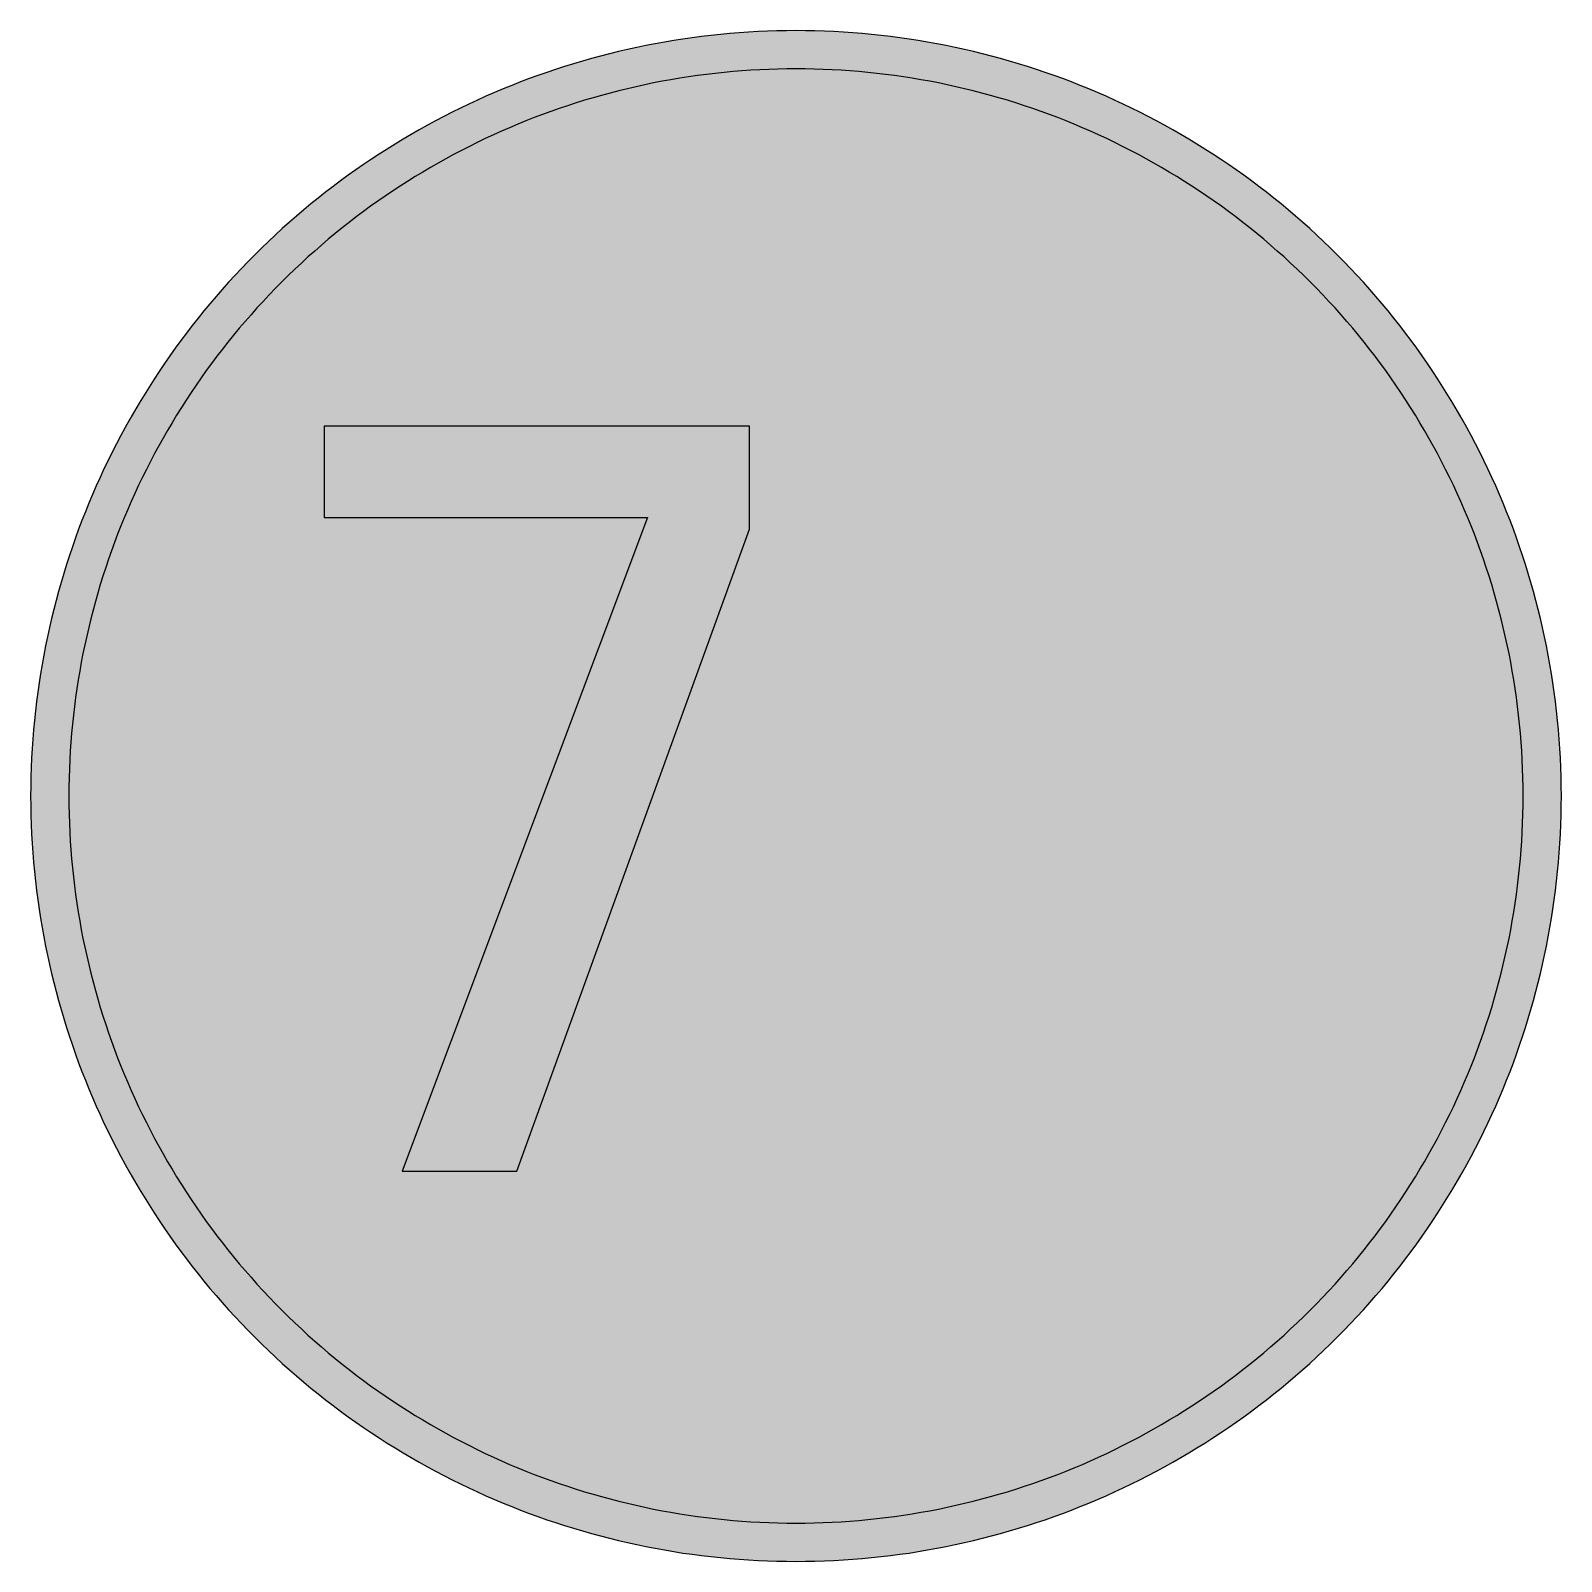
# Model space of a CAD drawing. Header units: millimetres. Extents: x 0 to 212, y 0 to 212.
import ezdxf

# ---------------------------------------------------------------- set-up
doc = ezdxf.new("R2010")
doc.units = ezdxf.units.MM

msp = doc.modelspace()

# ---------------------------------------------------------------- hatches: boundary and pattern name
for color, points in [(254, [(211.7189, 105.8869), (211.709, 107.2007), (211.6861, 108.5139), (211.6455, 109.8245), (211.5871, 111.1326), (211.5134, 112.4407), (211.4245, 113.7437), (211.3204, 115.0468), (211.201, 116.3447), (211.0638, 117.6426), (210.9114, 118.9355), (210.7413, 120.2258), (210.5584, 121.5136), (210.3577, 122.7988), (210.1418, 124.079), (209.9107, 125.3566), (209.6643, 126.6292), (209.4027, 127.8992), (209.1258, 129.1641), (208.8337, 130.4239), (208.5264, 131.6812), (208.2038, 132.936), (207.866, 134.1831), (207.5104, 135.4277), (207.1421, 136.6647), (206.7611, 137.8991), (206.3623, 139.1285), (205.9483, 140.3502), (205.5216, 141.5694), (205.0771, 142.781), (204.6199, 143.9901), (204.1474, 145.1915), (203.6623, 146.3853), (203.1619, 147.574), (202.6463, 148.7576), (202.1154, 149.9362), (201.5693, 151.1046), (201.0105, 152.2705), (200.439, 153.4262), (199.8523, 154.5768), (199.2503, 155.7198), (198.6356, 156.8577), (198.0057, 157.9855), (197.3605, 159.1081), (196.7052, 160.2232), (196.0321, 161.3281), (195.3489, 162.4279), (194.6504, 163.5176), (193.9366, 164.6022), (193.2102, 165.6766), (192.471, 166.7434), (191.7167, 167.8), (190.9521, 168.849), (190.1698, 169.8904), (189.3773, 170.9217), (188.5696, 171.9428), (187.7517, 172.9562), (186.9161, 173.9621), (186.0702, 174.9552), (185.2117, 175.9407), (184.338, 176.9161), (183.454, 177.8838), (182.5549, 178.8389), (181.643, 179.7837), (180.721, 180.7185), (179.7837, 181.643), (178.8389, 182.5549), (177.8838, 183.454), (176.9161, 184.338), (175.9407, 185.2117), (174.9552, 186.0702), (173.9621, 186.9161), (172.9562, 187.7492), (171.9428, 188.5696), (170.9217, 189.3773), (169.8904, 190.1698), (168.849, 190.9496), (167.8, 191.7167), (166.7408, 192.471), (165.6766, 193.2102), (164.6022, 193.9366), (163.5176, 194.6504), (162.4279, 195.3489), (161.3281, 196.0321), (160.2232, 196.7052), (159.1081, 197.3631), (157.9855, 198.0057), (156.8577, 198.6356), (155.7198, 199.2503), (154.5768, 199.8523), (153.4262, 200.439), (152.2705, 201.0131), (151.1046, 201.5719), (149.9362, 202.1154), (148.7576, 202.6463), (147.574, 203.1619), (146.3853, 203.6623), (145.1889, 204.15), (143.9875, 204.6199), (142.781, 205.0796), (141.5694, 205.5216), (140.3502, 205.9483), (139.1285, 206.3623), (137.8991, 206.7611), (136.6647, 207.1446), (135.4252, 207.5129), (134.1831, 207.866), (132.9334, 208.2038), (131.6812, 208.5264), (130.4239, 208.8337), (129.1641, 209.1284), (127.8966, 209.4052), (126.6292, 209.6668), (125.3541, 209.9132), (124.0765, 210.1444), (122.7963, 210.3603), (121.5136, 210.5584), (120.2258, 210.7438), (118.9355, 210.9114), (117.6401, 211.0638), (116.3447, 211.201), (115.0468, 211.3229), (113.7437, 211.4271), (112.4382, 211.516), (111.1326, 211.5896), (109.8245, 211.6455), (108.5113, 211.6861), (107.1982, 211.7115), (105.885, 211.7192), (104.5693, 211.7115), (103.2561, 211.6861), (101.9454, 211.6455), (100.6373, 211.5896), (99.3292, 211.516), (98.0262, 211.4271), (96.7232, 211.3229), (95.4253, 211.201), (94.1273, 211.0638), (92.8345, 210.9114), (91.5441, 210.7438), (90.2564, 210.5584), (88.9711, 210.3603), (87.691, 210.1444), (86.4133, 209.9132), (85.1408, 209.6668), (83.8708, 209.4052), (82.6059, 209.1284), (81.346, 208.8337), (80.0887, 208.5264), (78.834, 208.2038), (77.5868, 207.866), (76.3422, 207.5129), (75.1053, 207.1446), (73.8708, 206.7611), (72.6415, 206.3623), (71.4197, 205.9483), (70.2005, 205.5216), (68.9889, 205.0796), (67.7799, 204.6199), (66.5785, 204.15), (65.3847, 203.6623), (64.196, 203.1619), (63.0123, 202.6463), (61.8338, 202.1154), (60.6628, 201.5719), (59.4995, 201.0131), (58.3438, 200.439), (57.1932, 199.8523), (56.0502, 199.2503), (54.9123, 198.6356), (53.7845, 198.0057), (52.6618, 197.3631), (51.5468, 196.7052), (50.4419, 196.0321), (49.342, 195.3489), (48.2524, 194.6504), (47.1678, 193.9366), (46.0934, 193.2102), (45.0266, 192.471), (43.9699, 191.7167), (42.9209, 190.9496), (41.8795, 190.1698), (40.8483, 189.3773), (39.8272, 188.5696), (38.8137, 187.7492), (37.8079, 186.9161), (36.8148, 186.0702), (35.8292, 185.2117), (34.8539, 184.338), (33.8861, 183.454), (32.9311, 182.5549), (31.9862, 181.643), (31.049, 180.7185), (30.1269, 179.7837), (29.2151, 178.8389), (28.3159, 177.8838), (27.432, 176.9161), (26.5582, 175.9407), (25.6997, 174.9552), (24.8539, 173.9621), (24.0208, 172.9562), (23.2004, 171.9428), (22.3926, 170.9217), (21.6002, 169.8904), (20.8204, 168.849), (20.0533, 167.8), (19.2989, 166.7434), (18.5598, 165.6766), (17.8333, 164.6022), (17.1196, 163.5176), (16.4211, 162.4279), (15.7378, 161.3281), (15.0647, 160.2232), (14.4069, 159.1081), (13.7643, 157.9855), (13.1343, 156.8577), (12.5197, 155.7198), (11.9177, 154.5768), (11.3309, 153.4262), (10.7569, 152.2705), (10.1981, 151.1046), (9.6545, 149.9362), (9.1237, 148.7576), (8.6081, 147.574), (8.1077, 146.3853), (7.62, 145.1915), (7.1501, 143.9901), (6.6904, 142.781), (6.2484, 141.5694), (5.8217, 140.3502), (5.4077, 139.1285), (5.0089, 137.8991), (4.6253, 136.6647), (4.257, 135.4277), (3.904, 134.1831), (3.5662, 132.936), (3.2436, 131.6812), (2.9362, 130.4239), (2.6416, 129.1641), (2.3647, 127.8992), (2.1031, 126.6292), (1.8567, 125.3566), (1.6256, 124.079), (1.4097, 122.7988), (1.2116, 121.5136), (1.0262, 120.2258), (0.8585, 118.9355), (0.7061, 117.6426), (0.569, 116.3447), (0.447, 115.0468), (0.3429, 113.7437), (0.254, 112.4407), (0.1803, 111.1326), (0.1245, 109.8245), (0.0838, 108.5139), (0.0584, 107.2007), (0.0508, 105.885), (0.0584, 104.5718), (0.0838, 103.2586), (0.1245, 101.9454), (0.1803, 100.6373), (0.254, 99.3318), (0.3429, 98.0262), (0.447, 96.7232), (0.569, 95.4253), (0.7061, 94.1299), (0.8585, 92.8345), (1.0262, 91.5441), (1.2116, 90.2564), (1.4097, 88.9737), (1.6256, 87.6935), (1.8567, 86.4159), (2.1031, 85.1408), (2.3647, 83.8733), (2.6416, 82.6059), (2.9362, 81.346), (3.2436, 80.0887), (3.5662, 78.8365), (3.904, 77.5868), (4.257, 76.3448), (4.6253, 75.1053), (5.0089, 73.8708), (5.4077, 72.6415), (5.8217, 71.4197), (6.2484, 70.2005), (6.6904, 68.9889), (7.1501, 67.7824), (7.62, 66.581), (8.1077, 65.3847), (8.6081, 64.196), (9.1237, 63.0123), (9.6545, 61.8338), (10.1981, 60.6654), (10.7569, 59.4995), (11.3309, 58.3438), (11.9177, 57.1932), (12.5197, 56.0502), (13.1343, 54.9123), (13.7643, 53.7845), (14.4069, 52.6618), (15.0647, 51.5468), (15.7378, 50.4419), (16.4211, 49.342), (17.1196, 48.2524), (17.8333, 47.1678), (18.5598, 46.0934), (19.2989, 45.0291), (20.0533, 43.9699), (20.8204, 42.9209), (21.6002, 41.8795), (22.3926, 40.8483), (23.2004, 39.8272), (24.0208, 38.8137), (24.8539, 37.8079), (25.6997, 36.8148), (26.5582, 35.8292), (27.432, 34.8539), (28.3159, 33.8861), (29.2151, 32.9311), (30.1269, 31.9862), (31.049, 31.049), (31.9862, 30.1269), (32.9311, 29.2151), (33.8861, 28.3159), (34.8539, 27.432), (35.8292, 26.5582), (36.8148, 25.6997), (37.8079, 24.8539), (38.8137, 24.0182), (39.8272, 23.2004), (40.8483, 22.3926), (41.8795, 21.6002), (42.9209, 20.8178), (43.9699, 20.0533), (45.0266, 19.2989), (46.0934, 18.5598), (47.1678, 17.8333), (48.2524, 17.1196), (49.342, 16.4211), (50.4419, 15.7378), (51.5468, 15.0647), (52.6618, 14.4094), (53.7845, 13.7643), (54.9123, 13.1343), (56.0502, 12.5197), (57.1932, 11.9177), (58.3438, 11.3309), (59.4995, 10.7594), (60.6628, 10.2006), (61.8338, 9.6545), (63.0123, 9.1237), (64.196, 8.6081), (65.3847, 8.1077), (66.5785, 7.6225), (67.7799, 7.1501), (68.9889, 6.6929), (70.2005, 6.2484), (71.4197, 5.8217), (72.6415, 5.4077), (73.8708, 5.0089), (75.1053, 4.6279), (76.3422, 4.2596), (77.5868, 3.904), (78.834, 3.5662), (80.0887, 3.2436), (81.346, 2.9362), (82.6059, 2.6441), (83.8708, 2.3673), (85.1408, 2.1057), (86.4133, 1.8593), (87.691, 1.6281), (88.9711, 1.4122), (90.2564, 1.2116), (91.5441, 1.0287), (92.8345, 0.8585), (94.1273, 0.7061), (95.4253, 0.569), (96.7232, 0.4496), (98.0262, 0.3454), (99.3292, 0.2565), (100.6373, 0.1829), (101.9454, 0.1245), (103.2561, 0.0838), (104.5693, 0.061), (105.885, 0.0533), (107.1982, 0.061), (108.5113, 0.0838), (109.8245, 0.1245), (111.1326, 0.1829), (112.4382, 0.2565), (113.7437, 0.3454), (115.0468, 0.4496), (116.3447, 0.569), (117.6401, 0.7061), (118.9355, 0.8585), (120.2258, 1.0287), (121.5136, 1.2116), (122.7963, 1.4122), (124.0765, 1.6281), (125.3541, 1.8593), (126.6292, 2.1057), (127.8966, 2.3673), (129.1641, 2.6441), (130.4239, 2.9362), (131.6812, 3.2436), (132.9334, 3.5662), (134.1831, 3.904), (135.4252, 4.2596), (136.6647, 4.6279), (137.8991, 5.0089), (139.1285, 5.4077), (140.3502, 5.8217), (141.5694, 6.2484), (142.781, 6.6929), (143.9875, 7.1501), (145.1889, 7.6225), (146.3853, 8.1077), (147.574, 8.6081), (148.7576, 9.1237), (149.9362, 9.6545), (151.1046, 10.2006), (152.2705, 10.7594), (153.4262, 11.3309), (154.5768, 11.9177), (155.7198, 12.5197), (156.8577, 13.1343), (157.9855, 13.7643), (159.1081, 14.4094), (160.2232, 15.0647), (161.3281, 15.7378), (162.4279, 16.4211), (163.5176, 17.1196), (164.6022, 17.8333), (165.6766, 18.5598), (166.7408, 19.2989), (167.8, 20.0533), (168.849, 20.8178), (169.8904, 21.6002), (170.9217, 22.3926), (171.9428, 23.2004), (172.9562, 24.0182), (173.9621, 24.8539), (174.9552, 25.6997), (175.9407, 26.5582), (176.9161, 27.432), (177.8838, 28.3159), (178.8389, 29.2151), (179.7837, 30.1269), (180.721, 31.049), (181.643, 31.9862), (182.5549, 32.9311), (183.454, 33.8861), (184.338, 34.8539), (185.2117, 35.8292), (186.0702, 36.8148), (186.9161, 37.8079), (187.7517, 38.8137), (188.5696, 39.8272), (189.3773, 40.8483), (190.1698, 41.8795), (190.9521, 42.9209), (191.7167, 43.9699), (192.471, 45.0291), (193.2102, 46.0934), (193.9366, 47.1678), (194.6504, 48.2524), (195.3489, 49.342), (196.0321, 50.4419), (196.7052, 51.5468), (197.3605, 52.6618), (198.0057, 53.7845), (198.6356, 54.9123), (199.2503, 56.0502), (199.8523, 57.1932), (200.439, 58.3438), (201.0105, 59.4995), (201.5693, 60.6654), (202.1154, 61.8338), (202.6463, 63.0123), (203.1619, 64.196), (203.6623, 65.3847), (204.1474, 66.581), (204.6199, 67.7824), (205.0771, 68.9889), (205.5216, 70.2005), (205.9483, 71.4197), (206.3623, 72.6415), (206.7611, 73.8708), (207.1421, 75.1053), (207.5104, 76.3448), (207.866, 77.5868), (208.2038, 78.8365), (208.5264, 80.0887), (208.8337, 81.346), (209.1258, 82.6059), (209.4027, 83.8733), (209.6643, 85.1408), (209.9107, 86.4159), (210.1418, 87.6935), (210.3577, 88.9737), (210.5584, 90.2564), (210.7413, 91.5441), (210.9114, 92.8345), (211.0638, 94.1299), (211.201, 95.4253), (211.3204, 96.7232), (211.4245, 98.0262), (211.5134, 99.3318), (211.5871, 100.6373), (211.6455, 101.9454), (211.6861, 103.2586), (211.709, 104.5718), (211.7166, 105.885)]), (144, [(206.4272, 105.8869), (206.4182, 107.1347), (206.3953, 108.3818), (206.3572, 109.6264), (206.3013, 110.871), (206.2328, 112.1131), (206.1489, 113.3526), (206.0499, 114.5896), (205.933, 115.824), (205.8035, 117.0534), (205.6587, 118.2827), (205.4987, 119.5095), (205.3234, 120.7313), (205.1355, 121.953), (204.9297, 123.1697), (204.7113, 124.3813), (204.4776, 125.5928), (204.2287, 126.7968), (203.9645, 128.0008), (203.6877, 129.1971), (203.393, 130.3934), (203.0882, 131.5822), (202.7657, 132.7683), (202.4304, 133.9494), (202.0799, 135.1255), (201.7166, 136.2989), (201.3382, 137.4648), (200.9445, 138.6281), (200.5381, 139.7864), (200.119, 140.937), (199.6846, 142.0851), (199.2351, 143.2255), (198.7728, 144.3609), (198.2978, 145.4912), (197.8076, 146.6139), (197.3047, 147.734), (196.7865, 148.844), (196.2556, 149.9514), (195.7121, 151.0513), (195.1533, 152.1435), (194.5818, 153.2306), (193.9976, 154.3101), (193.4007, 155.382), (192.7885, 156.4462), (192.1637, 157.5054), (191.5262, 158.557), (190.8759, 159.6009), (190.2104, 160.6372), (189.5348, 161.6659), (188.8439, 162.687), (188.1429, 163.7005), (187.4266, 164.7038), (186.6976, 165.702), (185.9559, 166.69), (185.2041, 167.6705), (184.437, 168.6408), (183.6572, 169.6034), (182.8673, 170.5585), (182.0621, 171.5033), (181.2468, 172.4381), (180.4162, 173.3652), (179.5755, 174.2846), (178.722, 175.1914), (177.8559, 176.0906), (176.9796, 176.9796), (176.0906, 177.8559), (175.1914, 178.722), (174.2846, 179.5755), (173.3652, 180.4162), (172.4381, 181.2442), (171.5033, 182.0621), (170.5585, 182.8648), (169.6034, 183.6572), (168.6408, 184.437), (167.6705, 185.2041), (166.69, 185.9559), (165.702, 186.6976), (164.7038, 187.4266), (163.7005, 188.1429), (162.687, 188.8439), (161.6659, 189.5348), (160.6372, 190.2104), (159.6009, 190.8759), (158.557, 191.5262), (157.5054, 192.1637), (156.4462, 192.7885), (155.382, 193.4007), (154.3075, 193.9976), (153.228, 194.5818), (152.1435, 195.1533), (151.0487, 195.7121), (149.9514, 196.2556), (148.844, 196.7865), (147.734, 197.3047), (146.6139, 197.8076), (145.4912, 198.2978), (144.3609, 198.7728), (143.2255, 199.2351), (142.0825, 199.6846), (140.937, 200.119), (139.7838, 200.5406), (138.6281, 200.947), (137.4648, 201.3382), (136.2989, 201.7166), (135.1255, 202.0824), (133.9494, 202.4304), (132.7683, 202.7657), (131.5822, 203.0882), (130.3909, 203.3956), (129.1971, 203.6877), (127.9982, 203.9645), (126.7968, 204.2287), (125.5903, 204.4776), (124.3813, 204.7113), (123.1671, 204.9323), (121.9505, 205.1355), (120.7313, 205.326), (119.5095, 205.5012), (118.2827, 205.6613), (117.0534, 205.806), (115.8215, 205.9356), (114.587, 206.0499), (113.35, 206.1489), (112.1105, 206.2353), (110.871, 206.3039), (109.6264, 206.3572), (108.3818, 206.3953), (107.1347, 206.4207), (105.885, 206.4283), (104.6353, 206.4207), (103.3882, 206.3953), (102.1436, 206.3572), (100.899, 206.3039), (99.6569, 206.2353), (98.4174, 206.1489), (97.1804, 206.0499), (95.946, 205.9356), (94.7166, 205.806), (93.4872, 205.6613), (92.2604, 205.5012), (91.0387, 205.326), (89.8169, 205.1355), (88.6003, 204.9323), (87.3887, 204.7113), (86.1771, 204.4776), (84.9732, 204.2287), (83.7692, 203.9645), (82.5729, 203.6877), (81.3765, 203.3956), (80.1878, 203.0882), (79.0016, 202.7657), (77.8205, 202.4304), (76.6445, 202.0824), (75.471, 201.7166), (74.3052, 201.3382), (73.1418, 200.947), (71.9836, 200.5406), (70.833, 200.119), (69.6849, 199.6846), (68.5444, 199.2351), (67.4091, 198.7728), (66.2788, 198.2978), (65.1561, 197.8076), (64.0359, 197.3047), (62.926, 196.7865), (61.8185, 196.2556), (60.7187, 195.7121), (59.6265, 195.1533), (58.5394, 194.5818), (57.4599, 193.9976), (56.388, 193.4007), (55.3237, 192.7885), (54.2646, 192.1637), (53.213, 191.5262), (52.1691, 190.8759), (51.1327, 190.2104), (50.104, 189.5348), (49.083, 188.8439), (48.0695, 188.1429), (47.0662, 187.4266), (46.068, 186.6976), (45.0799, 185.9559), (44.0995, 185.2041), (43.1292, 184.437), (42.1665, 183.6572), (41.2115, 182.8648), (40.2666, 182.0621), (39.3319, 181.2442), (38.4048, 180.4162), (37.4853, 179.5755), (36.5785, 178.722), (35.6794, 177.8559), (34.7904, 176.9796), (33.9141, 176.0906), (33.0479, 175.1914), (32.1945, 174.2846), (31.3538, 173.3652), (30.5257, 172.4381), (29.7078, 171.5033), (28.9052, 170.5585), (28.1127, 169.6034), (27.3329, 168.6408), (26.5659, 167.6705), (25.814, 166.69), (25.0723, 165.702), (24.3434, 164.7038), (23.6271, 163.7005), (22.926, 162.687), (22.2352, 161.6659), (21.5595, 160.6372), (20.894, 159.6009), (20.2438, 158.557), (19.6063, 157.5054), (18.9814, 156.4462), (18.3693, 155.382), (17.7724, 154.3101), (17.1882, 153.2306), (16.6167, 152.1435), (16.0579, 151.0513), (15.5143, 149.9514), (14.9835, 148.844), (14.4653, 147.734), (13.9624, 146.6139), (13.4722, 145.4912), (12.9972, 144.3609), (12.5349, 143.2255), (12.0853, 142.0851), (11.651, 140.937), (11.2293, 139.7864), (10.8229, 138.6281), (10.4318, 137.4648), (10.0533, 136.2989), (9.6876, 135.1255), (9.3396, 133.9494), (9.0043, 132.7683), (8.6817, 131.5822), (8.3744, 130.3934), (8.0823, 129.1971), (7.8054, 128.0008), (7.5413, 126.7968), (7.2923, 125.5928), (7.0587, 124.3813), (6.8377, 123.1697), (6.6345, 121.953), (6.444, 120.7313), (6.2687, 119.5095), (6.1087, 118.2827), (5.9639, 117.0534), (5.8344, 115.824), (5.7201, 114.5896), (5.621, 113.3526), (5.5347, 112.1131), (5.4661, 110.871), (5.4127, 109.6264), (5.3746, 108.3818), (5.3492, 107.1347), (5.3416, 105.885), (5.3492, 104.6353), (5.3746, 103.3882), (5.4127, 102.1436), (5.4661, 100.899), (5.5347, 99.6594), (5.621, 98.4199), (5.7201, 97.1829), (5.8344, 95.9485), (5.9639, 94.7166), (6.1087, 93.4872), (6.2687, 92.2604), (6.444, 91.0387), (6.6345, 89.8195), (6.8377, 88.6028), (7.0587, 87.3887), (7.2923, 86.1797), (7.5413, 84.9732), (7.8054, 83.7717), (8.0823, 82.5729), (8.3744, 81.3791), (8.6817, 80.1878), (9.0043, 79.0016), (9.3396, 77.8205), (9.6876, 76.6445), (10.0533, 75.471), (10.4318, 74.3052), (10.8229, 73.1418), (11.2293, 71.9861), (11.651, 70.833), (12.0853, 69.6874), (12.5349, 68.5444), (12.9972, 67.4091), (13.4722, 66.2788), (13.9624, 65.1561), (14.4653, 64.0359), (14.9835, 62.926), (15.5143, 61.8185), (16.0579, 60.7212), (16.6167, 59.6265), (17.1882, 58.5419), (17.7724, 57.4624), (18.3693, 56.388), (18.9814, 55.3237), (19.6063, 54.2646), (20.2438, 53.213), (20.894, 52.1691), (21.5595, 51.1327), (22.2352, 50.104), (22.926, 49.083), (23.6271, 48.0695), (24.3434, 47.0662), (25.0723, 46.068), (25.814, 45.0799), (26.5659, 44.0995), (27.3329, 43.1292), (28.1127, 42.1665), (28.9052, 41.2115), (29.7078, 40.2666), (30.5257, 39.3319), (31.3538, 38.4048), (32.1945, 37.4853), (33.0479, 36.5785), (33.9141, 35.6794), (34.7904, 34.7904), (35.6794, 33.9141), (36.5785, 33.0479), (37.4853, 32.1945), (38.4048, 31.3538), (39.3319, 30.5232), (40.2666, 29.7078), (41.2115, 28.9027), (42.1665, 28.1127), (43.1292, 27.3329), (44.0995, 26.5659), (45.0799, 25.814), (46.068, 25.0723), (47.0662, 24.3434), (48.0695, 23.6271), (49.083, 22.926), (50.104, 22.2352), (51.1327, 21.5595), (52.1691, 20.894), (53.213, 20.2438), (54.2646, 19.6063), (55.3237, 18.9814), (56.388, 18.3693), (57.4599, 17.7724), (58.5394, 17.1882), (59.6265, 16.6167), (60.7187, 16.0579), (61.8185, 15.5143), (62.926, 14.9835), (64.0359, 14.4653), (65.1561, 13.9624), (66.2788, 13.4722), (67.4091, 12.9972), (68.5444, 12.5349), (69.6849, 12.0853), (70.833, 11.651), (71.9836, 11.2319), (73.1418, 10.8255), (74.3052, 10.4318), (75.471, 10.0533), (76.6445, 9.6901), (77.8205, 9.3396), (79.0016, 9.0043), (80.1878, 8.6817), (81.3765, 8.3769), (82.5729, 8.0823), (83.7692, 7.8054), (84.9732, 7.5413), (86.1771, 7.2923), (87.3887, 7.0587), (88.6003, 6.8402), (89.8169, 6.6345), (91.0387, 6.4465), (92.2604, 6.2713), (93.4872, 6.1112), (94.7166, 5.9665), (95.946, 5.8369), (97.1804, 5.7201), (98.4174, 5.621), (99.6569, 5.5372), (100.899, 5.4686), (102.1436, 5.4127), (103.3882, 5.3746), (104.6353, 5.3518), (105.885, 5.3442), (107.1347, 5.3518), (108.3818, 5.3746), (109.6264, 5.4127), (110.871, 5.4686), (112.1105, 5.5372), (113.35, 5.621), (114.587, 5.7201), (115.8215, 5.8369), (117.0534, 5.9665), (118.2827, 6.1112), (119.5095, 6.2713), (120.7313, 6.4465), (121.9505, 6.6345), (123.1671, 6.8402), (124.3813, 7.0587), (125.5903, 7.2923), (126.7968, 7.5413), (127.9982, 7.8054), (129.1971, 8.0823), (130.3909, 8.3769), (131.5822, 8.6817), (132.7683, 9.0043), (133.9494, 9.3396), (135.1255, 9.6901), (136.2989, 10.0533), (137.4648, 10.4318), (138.6281, 10.8255), (139.7838, 11.2319), (140.937, 11.651), (142.0825, 12.0853), (143.2255, 12.5349), (144.3609, 12.9972), (145.4912, 13.4722), (146.6139, 13.9624), (147.734, 14.4653), (148.844, 14.9835), (149.9514, 15.5143), (151.0487, 16.0579), (152.1435, 16.6167), (153.228, 17.1882), (154.3075, 17.7724), (155.382, 18.3693), (156.4462, 18.9814), (157.5054, 19.6063), (158.557, 20.2438), (159.6009, 20.894), (160.6372, 21.5595), (161.6659, 22.2352), (162.687, 22.926), (163.7005, 23.6271), (164.7038, 24.3434), (165.702, 25.0723), (166.69, 25.814), (167.6705, 26.5659), (168.6408, 27.3329), (169.6034, 28.1127), (170.5585, 28.9027), (171.5033, 29.7078), (172.4381, 30.5232), (173.3652, 31.3538), (174.2846, 32.1945), (175.1914, 33.0479), (176.0906, 33.9141), (176.9796, 34.7904), (177.8559, 35.6794), (178.722, 36.5785), (179.5755, 37.4853), (180.4162, 38.4048), (181.2468, 39.3319), (182.0621, 40.2666), (182.8673, 41.2115), (183.6572, 42.1665), (184.437, 43.1292), (185.2041, 44.0995), (185.9559, 45.0799), (186.6976, 46.068), (187.4266, 47.0662), (188.1429, 48.0695), (188.8439, 49.083), (189.5348, 50.104), (190.2104, 51.1327), (190.8759, 52.1691), (191.5262, 53.213), (192.1637, 54.2646), (192.7885, 55.3237), (193.4007, 56.388), (193.9976, 57.4624), (194.5818, 58.5419), (195.1533, 59.6265), (195.7121, 60.7212), (196.2556, 61.8185), (196.7865, 62.926), (197.3047, 64.0359), (197.8076, 65.1561), (198.2978, 66.2788), (198.7728, 67.4091), (199.2351, 68.5444), (199.6846, 69.6874), (200.119, 70.833), (200.5381, 71.9861), (200.9445, 73.1418), (201.3382, 74.3052), (201.7166, 75.471), (202.0799, 76.6445), (202.4304, 77.8205), (202.7657, 79.0016), (203.0882, 80.1878), (203.393, 81.3791), (203.6877, 82.5729), (203.9645, 83.7717), (204.2287, 84.9732), (204.4776, 86.1797), (204.7113, 87.3887), (204.9297, 88.6028), (205.1355, 89.8195), (205.3234, 91.0387), (205.4987, 92.2604), (205.6587, 93.4872), (205.8035, 94.7166), (205.933, 95.9485), (206.0499, 97.1829), (206.1489, 98.4199), (206.2328, 99.6594), (206.3013, 100.899), (206.3572, 102.1436), (206.3953, 103.3882), (206.4182, 104.6353), (206.4258, 105.885)]), (254, [(99.4449, 142.7797), (99.4449, 157.0037), (40.6217, 157.0037), (40.6217, 144.4099), (85.3694, 144.4099), (51.4382, 54.0286), (67.2924, 54.0286)])]:
    msp.add_hatch(color=color).paths.add_polyline_path(points)
h = msp.add_hatch(color=254)
edge = h.paths.add_edge_path()
edge.add_line((160.8847, 105.7381), (160.8811, 104.234))
edge.add_line((160.8811, 104.234), (160.8709, 102.7633))
edge.add_line((160.8709, 102.7633), (160.8531, 101.3282))
edge.add_line((160.8531, 101.3282), (160.8303, 99.9261))
edge.add_line((160.8303, 99.9261), (160.7998, 98.5571))
edge.add_line((160.7998, 98.5571), (160.7642, 97.2185))
edge.add_line((160.7642, 97.2185), (160.721, 95.9155))
edge.add_line((160.721, 95.9155), (160.6702, 94.6429))
edge.add_line((160.6702, 94.6429), (160.6118, 93.4034))
edge.add_line((160.6118, 93.4034), (160.5458, 92.1969))
edge.add_line((160.5458, 92.1969), (160.4747, 91.0184))
edge.add_line((160.4747, 91.0184), (160.3959, 89.8728))
edge.add_line((160.3959, 89.8728), (160.3096, 88.7552))
edge.add_line((160.3096, 88.7552), (160.2156, 87.6706))
edge.add_line((160.2156, 87.6706), (160.114, 86.614))
edge.add_line((160.114, 86.614), (160.0048, 85.5878))
edge.add_line((160.0048, 85.5878), (159.8905, 84.5922))
edge.add_line((159.8905, 84.5922), (159.766, 83.6219))
edge.add_line((159.766, 83.6219), (159.6339, 82.6821))
edge.add_line((159.6339, 82.6821), (159.4942, 81.7702))
edge.add_line((159.4942, 81.7702), (159.3469, 80.8863))
edge.add_line((159.3469, 80.8863), (159.192, 80.0303))
edge.add_line((159.192, 80.0303), (159.0294, 79.1997))
edge.add_line((159.0294, 79.1997), (158.8592, 78.3971))
edge.add_line((158.8592, 78.3971), (158.6814, 77.6199))
edge.add_line((158.6814, 77.6199), (158.4935, 76.8706))
edge.add_line((158.4935, 76.8706), (158.2979, 76.1467))
edge.add_line((158.2979, 76.1467), (158.0947, 75.4482))
edge.add_line((158.0947, 75.4482), (157.8839, 74.7725))
edge.add_line((157.8839, 74.7725), (157.6629, 74.1248))
edge.add_line((157.6629, 74.1248), (157.4343, 73.5))
edge.add_line((157.4343, 73.5), (157.1981, 72.898))
edge.add_line((157.1981, 72.898), (156.9517, 72.3214))
edge.add_line((156.9517, 72.3214), (156.6977, 71.7702))
edge.add_line((156.6977, 71.7702), (156.4335, 71.2394))
edge.add_line((156.4335, 71.2394), (156.1617, 70.7314))
edge.add_line((156.1617, 70.7314), (155.8823, 70.2462))
edge.add_line((155.8823, 70.2462), (155.5928, 69.784))
edge.add_line((155.5928, 69.784), (155.2931, 69.342))
edge.add_line((155.2931, 69.342), (154.9857, 68.9229))
edge.add_line((154.9857, 68.9229), (154.6708, 68.5241))
edge.add_line((154.6708, 68.5241), (154.3456, 68.1457))
edge.add_line((154.3456, 68.1457), (154.0104, 67.7875))
edge.add_line((154.0104, 67.7875), (153.6649, 67.4497))
edge.add_line((153.6649, 67.4497), (153.3119, 67.1322))
edge.add_line((153.3119, 67.1322), (152.9486, 66.835))
edge.add_line((152.9486, 66.835), (152.5753, 66.5556))
edge.add_line((152.5753, 66.5556), (152.1943, 66.294))
edge.add_line((152.1943, 66.294), (151.8031, 66.0527))
edge.add_line((151.8031, 66.0527), (151.4018, 65.8292))
edge.add_line((151.4018, 65.8292), (150.9903, 65.6209))
edge.add_line((150.9903, 65.6209), (150.5687, 65.4329))
edge.add_line((150.5687, 65.4329), (150.1394, 65.2602))
edge.add_line((150.1394, 65.2602), (149.6974, 65.1053))
edge.add_line((149.6974, 65.1053), (149.2479, 64.9656))
edge.add_line((149.2479, 64.9656), (148.7881, 64.8437))
edge.add_line((148.7881, 64.8437), (148.3157, 64.737))
edge.add_line((148.3157, 64.737), (147.8356, 64.6455))
edge.add_line((147.8356, 64.6455), (147.3454, 64.5693))
edge.add_line((147.3454, 64.5693), (146.8425, 64.5058))
edge.add_line((146.8425, 64.5058), (146.3319, 64.4576))
edge.add_line((146.3319, 64.4576), (145.8087, 64.4246))
edge.add_line((145.8087, 64.4246), (145.2753, 64.4042))
edge.add_line((145.2753, 64.4042), (144.7317, 64.3992))
edge.add_line((144.7317, 64.3992), (144.1907, 64.4068))
edge.add_line((144.1907, 64.4068), (143.6573, 64.4296))
edge.add_line((143.6573, 64.4296), (143.1341, 64.4703))
edge.add_line((143.1341, 64.4703), (142.6235, 64.5287))
edge.add_line((142.6235, 64.5287), (142.1206, 64.6024))
edge.add_line((142.1206, 64.6024), (141.6304, 64.6938))
edge.add_line((141.6304, 64.6938), (141.1478, 64.803))
edge.add_line((141.1478, 64.803), (140.6779, 64.9275))
edge.add_line((140.6779, 64.9275), (140.2182, 65.0723))
edge.add_line((140.2182, 65.0723), (139.766, 65.2323))
edge.add_line((139.766, 65.2323), (139.3266, 65.4126))
edge.add_line((139.3266, 65.4126), (138.8948, 65.6107))
edge.add_line((138.8948, 65.6107), (138.4757, 65.8266))
edge.add_line((138.4757, 65.8266), (138.0642, 66.0603))
edge.add_line((138.0642, 66.0603), (137.6629, 66.3143))
edge.add_line((137.6629, 66.3143), (137.2718, 66.5861))
edge.add_line((137.2718, 66.5861), (136.8882, 66.8782))
edge.add_line((136.8882, 66.8782), (136.5174, 67.1881))
edge.add_line((136.5174, 67.1881), (136.1542, 67.5183))
edge.add_line((136.1542, 67.5183), (135.8011, 67.8688))
edge.add_line((135.8011, 67.8688), (135.4557, 68.2371))
edge.add_line((135.4557, 68.2371), (135.1204, 68.6283))
edge.add_line((135.1204, 68.6283), (134.7953, 69.0372))
edge.add_line((134.7953, 69.0372), (134.4778, 69.469))
edge.add_line((134.4778, 69.469), (134.1704, 69.9211))
edge.add_line((134.1704, 69.9211), (133.8732, 70.3936))
edge.add_line((133.8732, 70.3936), (133.5837, 70.8863))
edge.add_line((133.5837, 70.8863), (133.3017, 71.4019))
edge.add_line((133.3017, 71.4019), (133.03, 71.9379))
edge.add_line((133.03, 71.9379), (132.7683, 72.4941))
edge.add_line((132.7683, 72.4941), (132.5143, 73.0758))
edge.add_line((132.5143, 73.0758), (132.268, 73.6778))
edge.add_line((132.268, 73.6778), (132.0317, 74.3001))
edge.add_line((132.0317, 74.3001), (131.8031, 74.9478))
edge.add_line((131.8031, 74.9478), (131.5822, 75.6158))
edge.add_line((131.5822, 75.6158), (131.3713, 76.3092))
edge.add_line((131.3713, 76.3092), (131.1681, 77.023))
edge.add_line((131.1681, 77.023), (130.9726, 77.7621))
edge.add_line((130.9726, 77.7621), (130.7846, 78.5241))
edge.add_line((130.7846, 78.5241), (130.6068, 79.309))
edge.add_line((130.6068, 79.309), (130.4341, 80.1167))
edge.add_line((130.4341, 80.1167), (130.2715, 80.9498))
edge.add_line((130.2715, 80.9498), (130.1166, 81.8083))
edge.add_line((130.1166, 81.8083), (129.9693, 82.6897))
edge.add_line((129.9693, 82.6897), (129.8321, 83.5965))
edge.add_line((129.8321, 83.5965), (129.7, 84.5261))
edge.add_line((129.7, 84.5261), (129.5756, 85.4812))
edge.add_line((129.5756, 85.4812), (129.4587, 86.4641))
edge.add_line((129.4587, 86.4641), (129.352, 87.47))
edge.add_line((129.352, 87.47), (129.2504, 88.5012))
edge.add_line((129.2504, 88.5012), (129.1565, 89.5579))
edge.add_line((129.1565, 89.5579), (129.0701, 90.6424))
edge.add_line((129.0701, 90.6424), (128.9914, 91.7524))
edge.add_line((128.9914, 91.7524), (128.9177, 92.8878))
edge.add_line((128.9177, 92.8878), (128.8542, 94.0511))
edge.add_line((128.8542, 94.0511), (128.7958, 95.2398))
edge.add_line((128.7958, 95.2398), (128.745, 96.4565))
edge.add_line((128.745, 96.4565), (128.7018, 97.6986))
edge.add_line((128.7018, 97.6986), (128.6637, 98.9686))
edge.add_line((128.6637, 98.9686), (128.6358, 100.2665))
edge.add_line((128.6358, 100.2665), (128.6104, 101.5924))
edge.add_line((128.6104, 101.5924), (128.5951, 102.9462))
edge.add_line((128.5951, 102.9462), (128.585, 104.328))
edge.add_line((128.585, 104.328), (128.5824, 105.7377))
edge.add_line((128.5824, 105.7377), (128.585, 107.1728))
edge.add_line((128.585, 107.1728), (128.5951, 108.5799))
edge.add_line((128.5951, 108.5799), (128.6129, 109.9591))
edge.add_line((128.6129, 109.9591), (128.6383, 111.3079))
edge.add_line((128.6383, 111.3079), (128.6688, 112.6287))
edge.add_line((128.6688, 112.6287), (128.7094, 113.919))
edge.add_line((128.7094, 113.919), (128.7551, 115.1814))
edge.add_line((128.7551, 115.1814), (128.8085, 116.4158))
edge.add_line((128.8085, 116.4158), (128.8694, 117.6223))
edge.add_line((128.8694, 117.6223), (128.9355, 118.8034))
edge.add_line((128.9355, 118.8034), (129.0117, 119.954))
edge.add_line((129.0117, 119.954), (129.0955, 121.0793))
edge.add_line((129.0955, 121.0793), (129.1844, 122.1765))
edge.add_line((129.1844, 122.1765), (129.2835, 123.2459))
edge.add_line((129.2835, 123.2459), (129.3876, 124.2898))
edge.add_line((129.3876, 124.2898), (129.5019, 125.3058))
edge.add_line((129.5019, 125.3058), (129.6213, 126.2964))
edge.add_line((129.6213, 126.2964), (129.7508, 127.2616))
edge.add_line((129.7508, 127.2616), (129.8854, 128.2014))
edge.add_line((129.8854, 128.2014), (130.0302, 129.1158))
edge.add_line((130.0302, 129.1158), (130.1826, 130.0048))
edge.add_line((130.1826, 130.0048), (130.3401, 130.8659))
edge.add_line((130.3401, 130.8659), (130.5077, 131.7041))
edge.add_line((130.5077, 131.7041), (130.683, 132.5194))
edge.add_line((130.683, 132.5194), (130.8684, 133.3068))
edge.add_line((130.8684, 133.3068), (131.0589, 134.0739))
edge.add_line((131.0589, 134.0739), (131.2596, 134.813))
edge.add_line((131.2596, 134.813), (131.4653, 135.5319))
edge.add_line((131.4653, 135.5319), (131.6812, 136.2253))
edge.add_line((131.6812, 136.2253), (131.9073, 136.8958))
edge.add_line((131.9073, 136.8958), (132.1384, 137.5435))
edge.add_line((132.1384, 137.5435), (132.3797, 138.1658))
edge.add_line((132.3797, 138.1658), (132.6286, 138.7678))
edge.add_line((132.6286, 138.7678), (132.8852, 139.3469))
edge.add_line((132.8852, 139.3469), (133.1519, 139.9032))
edge.add_line((133.1519, 139.9032), (133.4262, 140.4391))
edge.add_line((133.4262, 140.4391), (133.7081, 140.9522))
edge.add_line((133.7081, 140.9522), (134.0002, 141.445))
edge.add_line((134.0002, 141.445), (134.3, 141.9149))
edge.add_line((134.3, 141.9149), (134.6098, 142.3619))
edge.add_line((134.6098, 142.3619), (134.9273, 142.7912))
edge.add_line((134.9273, 142.7912), (135.2525, 143.1976))
edge.add_line((135.2525, 143.1976), (135.5877, 143.5862))
edge.add_line((135.5877, 143.5862), (135.9306, 143.952))
edge.add_line((135.9306, 143.952), (136.2837, 144.2999))
edge.add_line((136.2837, 144.2999), (136.6469, 144.6251))
edge.add_line((136.6469, 144.6251), (137.0178, 144.9324))
edge.add_line((137.0178, 144.9324), (137.3962, 145.2194))
edge.add_line((137.3962, 145.2194), (137.7848, 145.4887))
edge.add_line((137.7848, 145.4887), (138.1836, 145.7401))
edge.add_line((138.1836, 145.7401), (138.59, 145.9713))
edge.add_line((138.59, 145.9713), (139.0066, 146.1821))
edge.add_line((139.0066, 146.1821), (139.4308, 146.3777))
edge.add_line((139.4308, 146.3777), (139.8651, 146.5529))
edge.add_line((139.8651, 146.5529), (140.3096, 146.7104))
edge.add_line((140.3096, 146.7104), (140.7643, 146.8526))
edge.add_line((140.7643, 146.8526), (141.2265, 146.9771))
edge.add_line((141.2265, 146.9771), (141.699, 147.0812))
edge.add_line((141.699, 147.0812), (142.179, 147.1701))
edge.add_line((142.179, 147.1701), (142.6718, 147.2438))
edge.add_line((142.6718, 147.2438), (143.1722, 147.2997))
edge.add_line((143.1722, 147.2997), (143.6827, 147.3403))
edge.add_line((143.6827, 147.3403), (144.2034, 147.3632))
edge.add_line((144.2034, 147.3632), (144.7317, 147.3708))
edge.add_line((144.7317, 147.3708), (145.2626, 147.3657))
edge.add_line((145.2626, 147.3657), (145.7833, 147.3429))
edge.add_line((145.7833, 147.3429), (146.2938, 147.3098))
edge.add_line((146.2938, 147.3098), (146.7942, 147.259))
edge.add_line((146.7942, 147.259), (147.2844, 147.1955))
edge.add_line((147.2844, 147.1955), (147.767, 147.1168))
edge.add_line((147.767, 147.1168), (148.2395, 147.0228))
edge.add_line((148.2395, 147.0228), (148.7018, 146.9136))
edge.add_line((148.7018, 146.9136), (149.1564, 146.7866))
edge.add_line((149.1564, 146.7866), (149.6009, 146.6444))
edge.add_line((149.6009, 146.6444), (150.0353, 146.4869))
edge.add_line((150.0353, 146.4869), (150.4594, 146.3091))
edge.add_line((150.4594, 146.3091), (150.876, 146.116))
edge.add_line((150.876, 146.116), (151.2824, 145.9052))
edge.add_line((151.2824, 145.9052), (151.6812, 145.6766))
edge.add_line((151.6812, 145.6766), (152.0698, 145.4302))
edge.add_line((152.0698, 145.4302), (152.4483, 145.1635))
edge.add_line((152.4483, 145.1635), (152.8191, 144.8791))
edge.add_line((152.8191, 144.8791), (153.1823, 144.5743))
edge.add_line((153.1823, 144.5743), (153.5328, 144.2517))
edge.add_line((153.5328, 144.2517), (153.8783, 143.9062))
edge.add_line((153.8783, 143.9062), (154.2136, 143.543))
edge.add_line((154.2136, 143.543), (154.5387, 143.1595))
edge.add_line((154.5387, 143.1595), (154.8562, 142.7531))
edge.add_line((154.8562, 142.7531), (155.1661, 142.3264))
edge.add_line((155.1661, 142.3264), (155.4658, 141.8793))
edge.add_line((155.4658, 141.8793), (155.7579, 141.4094))
edge.add_line((155.7579, 141.4094), (156.0398, 140.9167))
edge.add_line((156.0398, 140.9167), (156.3141, 140.4036))
edge.add_line((156.3141, 140.4036), (156.5808, 139.8651))
edge.add_line((156.5808, 139.8651), (156.8374, 139.3063))
edge.add_line((156.8374, 139.3063), (157.0863, 138.7221))
edge.add_line((157.0863, 138.7221), (157.3276, 138.115))
edge.add_line((157.3276, 138.115), (157.5587, 137.4826))
edge.add_line((157.5587, 137.4826), (157.7823, 136.8273))
edge.add_line((157.7823, 136.8273), (157.9982, 136.1465))
edge.add_line((157.9982, 136.1465), (158.2064, 135.4404))
edge.add_line((158.2064, 135.4404), (158.4071, 134.7089))
edge.add_line((158.4071, 134.7089), (158.5976, 133.952))
edge.add_line((158.5976, 133.952), (158.7805, 133.1697))
edge.add_line((158.7805, 133.1697), (158.9557, 132.3594))
edge.add_line((158.9557, 132.3594), (159.1234, 131.5237))
edge.add_line((159.1234, 131.5237), (159.2834, 130.6627))
edge.add_line((159.2834, 130.6627), (159.4358, 129.7711))
edge.add_line((159.4358, 129.7711), (159.578, 128.8542))
edge.add_line((159.578, 128.8542), (159.7152, 127.9093))
edge.add_line((159.7152, 127.9093), (159.8447, 126.934))
edge.add_line((159.8447, 126.934), (159.9641, 125.9307))
edge.add_line((159.9641, 125.9307), (160.0759, 124.8994))
edge.add_line((160.0759, 124.8994), (160.1826, 123.8402))
edge.add_line((160.1826, 123.8402), (160.2791, 122.748))
edge.add_line((160.2791, 122.748), (160.3705, 121.6279))
edge.add_line((160.3705, 121.6279), (160.4543, 120.4773))
edge.add_line((160.4543, 120.4773), (160.528, 119.2962))
edge.add_line((160.528, 119.2962), (160.5966, 118.0846))
edge.add_line((160.5966, 118.0846), (160.6575, 116.8425))
edge.add_line((160.6575, 116.8425), (160.7109, 115.5675))
edge.add_line((160.7109, 115.5675), (160.7566, 114.2619))
edge.add_line((160.7566, 114.2619), (160.7947, 112.9233))
edge.add_line((160.7947, 112.9233), (160.8277, 111.5517))
edge.add_line((160.8277, 111.5517), (160.8531, 110.1471))
edge.add_line((160.8531, 110.1471), (160.8684, 108.712))
edge.add_line((160.8684, 108.712), (160.8811, 107.2413))
edge.add_line((160.8811, 107.2413), (160.8836, 105.7377))
edge = h.paths.add_edge_path(flags=16)
edge.add_line((176.4411, 105.7381), (176.4335, 107.4166))
edge.add_line((176.4335, 107.4166), (176.4132, 109.0701))
edge.add_line((176.4132, 109.0701), (176.3801, 110.6957))
edge.add_line((176.3801, 110.6957), (176.3319, 112.2959))
edge.add_line((176.3319, 112.2959), (176.2709, 113.8657))
edge.add_line((176.2709, 113.8657), (176.1973, 115.41))
edge.add_line((176.1973, 115.41), (176.1084, 116.9264))
edge.add_line((176.1084, 116.9264), (176.0068, 118.4148))
edge.add_line((176.0068, 118.4148), (175.8899, 119.8753))
edge.add_line((175.8899, 119.8753), (175.7604, 121.3104))
edge.add_line((175.7604, 121.3104), (175.6156, 122.7176))
edge.add_line((175.6156, 122.7176), (175.4556, 124.0968))
edge.add_line((175.4556, 124.0968), (175.2829, 125.4506))
edge.add_line((175.2829, 125.4506), (175.0949, 126.7765))
edge.add_line((175.0949, 126.7765), (174.8917, 128.0744))
edge.add_line((174.8917, 128.0744), (174.6733, 129.347))
edge.add_line((174.6733, 129.347), (174.4396, 130.5916))
edge.add_line((174.4396, 130.5916), (174.1932, 131.8082))
edge.add_line((174.1932, 131.8082), (173.929, 132.9995))
edge.add_line((173.929, 132.9995), (173.6522, 134.1628))
edge.add_line((173.6522, 134.1628), (173.3575, 135.2982))
edge.add_line((173.3575, 135.2982), (173.0502, 136.4082))
edge.add_line((173.0502, 136.4082), (172.7251, 137.4927))
edge.add_line((172.7251, 137.4927), (172.3847, 138.5494))
edge.add_line((172.3847, 138.5494), (172.0291, 139.5781))
edge.add_line((172.0291, 139.5781), (171.6583, 140.5814))
edge.add_line((171.6583, 140.5814), (171.2697, 141.5567))
edge.add_line((171.2697, 141.5567), (170.8658, 142.5067))
edge.add_line((170.8658, 142.5067), (170.4467, 143.4287))
edge.add_line((170.4467, 143.4287), (170.0098, 144.3253))
edge.add_line((170.0098, 144.3253), (169.5577, 145.194))
edge.add_line((169.5577, 145.194), (169.0878, 146.0373))
edge.add_line((169.0878, 146.0373), (168.6027, 146.8552))
edge.add_line((168.6027, 146.8552), (168.0997, 147.6451))
edge.add_line((168.0997, 147.6451), (167.579, 148.4097))
edge.add_line((167.579, 148.4097), (167.0431, 149.1463))
edge.add_line((167.0431, 149.1463), (166.4894, 149.8575))
edge.add_line((166.4894, 149.8575), (165.9204, 150.5433))
edge.add_line((165.9204, 150.5433), (165.3337, 151.2011))
edge.add_line((165.3337, 151.2011), (164.7266, 151.8336))
edge.add_line((164.7266, 151.8336), (164.1043, 152.4406))
edge.add_line((164.1043, 152.4406), (163.4642, 153.0198))
edge.add_line((163.4642, 153.0198), (162.8064, 153.5735))
edge.add_line((162.8064, 153.5735), (162.1333, 154.1018))
edge.add_line((162.1333, 154.1018), (161.4399, 154.6022))
edge.add_line((161.4399, 154.6022), (160.7287, 155.0797))
edge.add_line((160.7287, 155.0797), (159.9971, 155.5293))
edge.add_line((159.9971, 155.5293), (159.2504, 155.9509))
edge.add_line((159.2504, 155.9509), (158.4858, 156.3497))
edge.add_line((158.4858, 156.3497), (157.701, 156.7205))
edge.add_line((157.701, 156.7205), (156.8983, 157.066))
edge.add_line((156.8983, 157.066), (156.0779, 157.386))
edge.add_line((156.0779, 157.386), (155.2372, 157.6807))
edge.add_line((155.2372, 157.6807), (154.3787, 157.9499))
edge.add_line((154.3787, 157.9499), (153.4998, 158.1937))
edge.add_line((153.4998, 158.1937), (152.6032, 158.4096))
edge.add_line((152.6032, 158.4096), (151.6888, 158.6001))
edge.add_line((151.6888, 158.6001), (150.7541, 158.7678))
edge.add_line((150.7541, 158.7678), (149.799, 158.9075))
edge.add_line((149.799, 158.9075), (148.8237, 159.0218))
edge.add_line((148.8237, 159.0218), (147.8305, 159.1107))
edge.add_line((147.8305, 159.1107), (146.8196, 159.1742))
edge.add_line((146.8196, 159.1742), (145.7858, 159.2123))
edge.add_line((145.7858, 159.2123), (144.7317, 159.225))
edge.add_line((144.7317, 159.225), (143.6802, 159.2123))
edge.add_line((143.6802, 159.2123), (142.6464, 159.1742))
edge.add_line((142.6464, 159.1742), (141.6355, 159.1107))
edge.add_line((141.6355, 159.1107), (140.6398, 159.0218))
edge.add_line((140.6398, 159.0218), (139.667, 158.9075))
edge.add_line((139.667, 158.9075), (138.7119, 158.7678))
edge.add_line((138.7119, 158.7678), (137.7772, 158.6001))
edge.add_line((137.7772, 158.6001), (136.8628, 158.4096))
edge.add_line((136.8628, 158.4096), (135.9637, 158.1937))
edge.add_line((135.9637, 158.1937), (135.0874, 157.9499))
edge.add_line((135.0874, 157.9499), (134.2288, 157.6807))
edge.add_line((134.2288, 157.6807), (133.3881, 157.386))
edge.add_line((133.3881, 157.386), (132.5677, 157.066))
edge.add_line((132.5677, 157.066), (131.765, 156.7205))
edge.add_line((131.765, 156.7205), (130.9802, 156.3497))
edge.add_line((130.9802, 156.3497), (130.2156, 155.9509))
edge.add_line((130.2156, 155.9509), (129.4663, 155.5293))
edge.add_line((129.4663, 155.5293), (128.7374, 155.0797))
edge.add_line((128.7374, 155.0797), (128.0262, 154.6022))
edge.add_line((128.0262, 154.6022), (127.3327, 154.1018))
edge.add_line((127.3327, 154.1018), (126.6571, 153.5735))
edge.add_line((126.6571, 153.5735), (125.9992, 153.0198))
edge.add_line((125.9992, 153.0198), (125.3592, 152.4406))
edge.add_line((125.3592, 152.4406), (124.7369, 151.8336))
edge.add_line((124.7369, 151.8336), (124.1323, 151.2011))
edge.add_line((124.1323, 151.2011), (123.5456, 150.5433))
edge.add_line((123.5456, 150.5433), (122.9741, 149.8575))
edge.add_line((122.9741, 149.8575), (122.4229, 149.1463))
edge.add_line((122.4229, 149.1463), (121.8844, 148.4097))
edge.add_line((121.8844, 148.4097), (121.3663, 147.6451))
edge.add_line((121.3663, 147.6451), (120.8634, 146.8552))
edge.add_line((120.8634, 146.8552), (120.3782, 146.0373))
edge.add_line((120.3782, 146.0373), (119.9083, 145.194))
edge.add_line((119.9083, 145.194), (119.4562, 144.3253))
edge.add_line((119.4562, 144.3253), (119.0193, 143.4287))
edge.add_line((119.0193, 143.4287), (118.6002, 142.5067))
edge.add_line((118.6002, 142.5067), (118.1964, 141.5567))
edge.add_line((118.1964, 141.5567), (117.8077, 140.5814))
edge.add_line((117.8077, 140.5814), (117.4369, 139.5781))
edge.add_line((117.4369, 139.5781), (117.0813, 138.5494))
edge.add_line((117.0813, 138.5494), (116.7409, 137.4927))
edge.add_line((116.7409, 137.4927), (116.4158, 136.4082))
edge.add_line((116.4158, 136.4082), (116.1059, 135.2982))
edge.add_line((116.1059, 135.2982), (115.8138, 134.1628))
edge.add_line((115.8138, 134.1628), (115.5344, 132.9995))
edge.add_line((115.5344, 132.9995), (115.2728, 131.8082))
edge.add_line((115.2728, 131.8082), (115.0239, 130.5916))
edge.add_line((115.0239, 130.5916), (114.7928, 129.347))
edge.add_line((114.7928, 129.347), (114.5743, 128.0744))
edge.add_line((114.5743, 128.0744), (114.3711, 126.7765))
edge.add_line((114.3711, 126.7765), (114.1832, 125.4506))
edge.add_line((114.1832, 125.4506), (114.0079, 124.0968))
edge.add_line((114.0079, 124.0968), (113.8504, 122.7176))
edge.add_line((113.8504, 122.7176), (113.7056, 121.3104))
edge.add_line((113.7056, 121.3104), (113.5736, 119.8753))
edge.add_line((113.5736, 119.8753), (113.4593, 118.4148))
edge.add_line((113.4593, 118.4148), (113.3551, 116.9264))
edge.add_line((113.3551, 116.9264), (113.2688, 115.41))
edge.add_line((113.2688, 115.41), (113.1926, 113.8657))
edge.add_line((113.1926, 113.8657), (113.1316, 112.2959))
edge.add_line((113.1316, 112.2959), (113.0859, 110.6957))
edge.add_line((113.0859, 110.6957), (113.0529, 109.0701))
edge.add_line((113.0529, 109.0701), (113.0325, 107.4166))
edge.add_line((113.0325, 107.4166), (113.0249, 105.7377))
edge.add_line((113.0249, 105.7377), (113.0325, 104.0562))
edge.add_line((113.0325, 104.0562), (113.0529, 102.4026))
edge.add_line((113.0529, 102.4026), (113.0859, 100.7796))
edge.add_line((113.0859, 100.7796), (113.1316, 99.1819))
edge.add_line((113.1316, 99.1819), (113.1926, 97.6122))
edge.add_line((113.1926, 97.6122), (113.2688, 96.0704))
edge.add_line((113.2688, 96.0704), (113.3551, 94.5566))
edge.add_line((113.3551, 94.5566), (113.4593, 93.0707))
edge.add_line((113.4593, 93.0707), (113.5736, 91.6127))
edge.add_line((113.5736, 91.6127), (113.7056, 90.1827))
edge.add_line((113.7056, 90.1827), (113.8504, 88.7781))
edge.add_line((113.8504, 88.7781), (114.0079, 87.4039))
edge.add_line((114.0079, 87.4039), (114.1832, 86.0552))
edge.add_line((114.1832, 86.0552), (114.3711, 84.7344))
edge.add_line((114.3711, 84.7344), (114.5743, 83.439))
edge.add_line((114.5743, 83.439), (114.7928, 82.1741))
edge.add_line((114.7928, 82.1741), (115.0239, 80.9346))
edge.add_line((115.0239, 80.9346), (115.2728, 79.723))
edge.add_line((115.2728, 79.723), (115.5344, 78.5368))
edge.add_line((115.5344, 78.5368), (115.8138, 77.3786))
edge.add_line((115.8138, 77.3786), (116.1059, 76.2483))
edge.add_line((116.1059, 76.2483), (116.4158, 75.1459))
edge.add_line((116.4158, 75.1459), (116.7409, 74.0689))
edge.add_line((116.7409, 74.0689), (117.0813, 73.0199))
edge.add_line((117.0813, 73.0199), (117.4369, 71.9963))
edge.add_line((117.4369, 71.9963), (117.8077, 71.0006))
edge.add_line((117.8077, 71.0006), (118.1964, 70.0303))
edge.add_line((118.1964, 70.0303), (118.6002, 69.088))
edge.add_line((118.6002, 69.088), (119.0193, 68.1711))
edge.add_line((119.0193, 68.1711), (119.4562, 67.2821))
edge.add_line((119.4562, 67.2821), (119.9083, 66.4185))
edge.add_line((119.9083, 66.4185), (120.3782, 65.5828))
edge.add_line((120.3782, 65.5828), (120.8634, 64.7725))
edge.add_line((120.8634, 64.7725), (121.3663, 63.9902))
edge.add_line((121.3663, 63.9902), (121.8844, 63.2333))
edge.add_line((121.8844, 63.2333), (122.4229, 62.5018))
edge.add_line((122.4229, 62.5018), (122.9741, 61.7982))
edge.add_line((122.9741, 61.7982), (123.5456, 61.12))
edge.add_line((123.5456, 61.12), (124.1323, 60.4672))
edge.add_line((124.1323, 60.4672), (124.7369, 59.8424))
edge.add_line((124.7369, 59.8424), (125.3592, 59.243))
edge.add_line((125.3592, 59.243), (125.9992, 58.6689))
edge.add_line((125.9992, 58.6689), (126.6571, 58.1203))
edge.add_line((126.6571, 58.1203), (127.3327, 57.5996))
edge.add_line((127.3327, 57.5996), (128.0262, 57.1043))
edge.add_line((128.0262, 57.1043), (128.7374, 56.6344))
edge.add_line((128.7374, 56.6344), (129.4663, 56.1899))
edge.add_line((129.4663, 56.1899), (130.2156, 55.7708))
edge.add_line((130.2156, 55.7708), (130.9802, 55.3796))
edge.add_line((130.9802, 55.3796), (131.765, 55.0113))
edge.add_line((131.765, 55.0113), (132.5677, 54.671))
edge.add_line((132.5677, 54.671), (133.3881, 54.356))
edge.add_line((133.3881, 54.356), (134.2288, 54.0639))
edge.add_line((134.2288, 54.0639), (135.0874, 53.7997))
edge.add_line((135.0874, 53.7997), (135.9637, 53.561))
edge.add_line((135.9637, 53.561), (136.8628, 53.3476))
edge.add_line((136.8628, 53.3476), (137.7772, 53.1597))
edge.add_line((137.7772, 53.1597), (138.7119, 52.9946))
edge.add_line((138.7119, 52.9946), (139.667, 52.8574))
edge.add_line((139.667, 52.8574), (140.6398, 52.7456))
edge.add_line((140.6398, 52.7456), (141.6355, 52.6567))
edge.add_line((141.6355, 52.6567), (142.6464, 52.5932))
edge.add_line((142.6464, 52.5932), (143.6802, 52.5577))
edge.add_line((143.6802, 52.5577), (144.7317, 52.545))
edge.add_line((144.7317, 52.545), (145.7858, 52.5577))
edge.add_line((145.7858, 52.5577), (146.8196, 52.5932))
edge.add_line((146.8196, 52.5932), (147.8305, 52.6567))
edge.add_line((147.8305, 52.6567), (148.8237, 52.7456))
edge.add_line((148.8237, 52.7456), (149.799, 52.8574))
edge.add_line((149.799, 52.8574), (150.7541, 52.9946))
edge.add_line((150.7541, 52.9946), (151.6888, 53.1597))
edge.add_line((151.6888, 53.1597), (152.6032, 53.3476))
edge.add_line((152.6032, 53.3476), (153.4998, 53.561))
edge.add_line((153.4998, 53.561), (154.3787, 53.7997))
edge.add_line((154.3787, 53.7997), (155.2372, 54.0639))
edge.add_line((155.2372, 54.0639), (156.0779, 54.356))
edge.add_line((156.0779, 54.356), (156.8983, 54.671))
edge.add_line((156.8983, 54.671), (157.701, 55.0113))
edge.add_line((157.701, 55.0113), (158.4858, 55.3796))
edge.add_line((158.4858, 55.3796), (159.2504, 55.7708))
edge.add_line((159.2504, 55.7708), (159.9971, 56.1899))
edge.add_line((159.9971, 56.1899), (160.7287, 56.6344))
edge.add_line((160.7287, 56.6344), (161.4399, 57.1043))
edge.add_line((161.4399, 57.1043), (162.1333, 57.5996))
edge.add_line((162.1333, 57.5996), (162.8064, 58.1203))
edge.add_line((162.8064, 58.1203), (163.4642, 58.6689))
edge.add_line((163.4642, 58.6689), (164.1043, 59.243))
edge.add_line((164.1043, 59.243), (164.7266, 59.8424))
edge.add_line((164.7266, 59.8424), (165.3337, 60.4672))
edge.add_line((165.3337, 60.4672), (165.9204, 61.12))
edge.add_line((165.9204, 61.12), (166.4894, 61.7982))
edge.add_line((166.4894, 61.7982), (167.0431, 62.5018))
edge.add_line((167.0431, 62.5018), (167.579, 63.2333))
edge.add_line((167.579, 63.2333), (168.0997, 63.9902))
edge.add_line((168.0997, 63.9902), (168.6027, 64.7725))
edge.add_line((168.6027, 64.7725), (169.0878, 65.5828))
edge.add_line((169.0878, 65.5828), (169.5577, 66.4185))
edge.add_line((169.5577, 66.4185), (170.0098, 67.2821))
edge.add_line((170.0098, 67.2821), (170.4467, 68.1711))
edge.add_line((170.4467, 68.1711), (170.8658, 69.088))
edge.add_line((170.8658, 69.088), (171.2697, 70.0303))
edge.add_line((171.2697, 70.0303), (171.6583, 71.0006))
edge.add_line((171.6583, 71.0006), (172.0291, 71.9963))
edge.add_line((172.0291, 71.9963), (172.3847, 73.0199))
edge.add_line((172.3847, 73.0199), (172.7251, 74.0689))
edge.add_line((172.7251, 74.0689), (173.0502, 75.1459))
edge.add_line((173.0502, 75.1459), (173.3575, 76.2483))
edge.add_line((173.3575, 76.2483), (173.6522, 77.3786))
edge.add_line((173.6522, 77.3786), (173.929, 78.5368))
edge.add_line((173.929, 78.5368), (174.1932, 79.723))
edge.add_line((174.1932, 79.723), (174.4396, 80.9346))
edge.add_line((174.4396, 80.9346), (174.6733, 82.1741))
edge.add_line((174.6733, 82.1741), (174.8917, 83.439))
edge.add_line((174.8917, 83.439), (175.0949, 84.7344))
edge.add_line((175.0949, 84.7344), (175.2829, 86.0552))
edge.add_line((175.2829, 86.0552), (175.4556, 87.4039))
edge.add_line((175.4556, 87.4039), (175.6156, 88.7781))
edge.add_line((175.6156, 88.7781), (175.7604, 90.1827))
edge.add_line((175.7604, 90.1827), (175.8899, 91.6127))
edge.add_line((175.8899, 91.6127), (176.0068, 93.0707))
edge.add_line((176.0068, 93.0707), (176.1084, 94.5566))
edge.add_line((176.1084, 94.5566), (176.1973, 96.0704))
edge.add_line((176.1973, 96.0704), (176.2709, 97.6122))
edge.add_line((176.2709, 97.6122), (176.3319, 99.1819))
edge.add_line((176.3319, 99.1819), (176.3801, 100.7796))
edge.add_line((176.3801, 100.7796), (176.4132, 102.4026))
edge.add_line((176.4132, 102.4026), (176.4335, 104.0562))
edge.add_line((176.4335, 104.0562), (176.4411, 105.7377))

# ---------------------------------------------------------------- linework, layer by layer
at = {"color": 254}
for points in [[(211.7189, 105.8869), (211.709, 107.2007), (211.6861, 108.5139), (211.6455, 109.8245), (211.5871, 111.1326), (211.5134, 112.4407), (211.4245, 113.7437), (211.3204, 115.0468), (211.201, 116.3447), (211.0638, 117.6426), (210.9114, 118.9355), (210.7413, 120.2258), (210.5584, 121.5136), (210.3577, 122.7988), (210.1418, 124.079), (209.9107, 125.3566), (209.6643, 126.6292), (209.4027, 127.8992), (209.1258, 129.1641), (208.8337, 130.4239), (208.5264, 131.6812), (208.2038, 132.936), (207.866, 134.1831), (207.5104, 135.4277), (207.1421, 136.6647), (206.7611, 137.8991), (206.3623, 139.1285), (205.9483, 140.3502), (205.5216, 141.5694), (205.0771, 142.781), (204.6199, 143.9901), (204.1474, 145.1915), (203.6623, 146.3853), (203.1619, 147.574), (202.6463, 148.7576), (202.1154, 149.9362), (201.5693, 151.1046), (201.0105, 152.2705), (200.439, 153.4262), (199.8523, 154.5768), (199.2503, 155.7198), (198.6356, 156.8577), (198.0057, 157.9855), (197.3605, 159.1081), (196.7052, 160.2232), (196.0321, 161.3281), (195.3489, 162.4279), (194.6504, 163.5176), (193.9366, 164.6022), (193.2102, 165.6766), (192.471, 166.7434), (191.7167, 167.8), (190.9521, 168.849), (190.1698, 169.8904), (189.3773, 170.9217), (188.5696, 171.9428), (187.7517, 172.9562), (186.9161, 173.9621), (186.0702, 174.9552), (185.2117, 175.9407), (184.338, 176.9161), (183.454, 177.8838), (182.5549, 178.8389), (181.643, 179.7837), (180.721, 180.7185), (179.7837, 181.643), (178.8389, 182.5549), (177.8838, 183.454), (176.9161, 184.338), (175.9407, 185.2117), (174.9552, 186.0702), (173.9621, 186.9161), (172.9562, 187.7492), (171.9428, 188.5696), (170.9217, 189.3773), (169.8904, 190.1698), (168.849, 190.9496), (167.8, 191.7167), (166.7408, 192.471), (165.6766, 193.2102), (164.6022, 193.9366), (163.5176, 194.6504), (162.4279, 195.3489), (161.3281, 196.0321), (160.2232, 196.7052), (159.1081, 197.3631), (157.9855, 198.0057), (156.8577, 198.6356), (155.7198, 199.2503), (154.5768, 199.8523), (153.4262, 200.439), (152.2705, 201.0131), (151.1046, 201.5719), (149.9362, 202.1154), (148.7576, 202.6463), (147.574, 203.1619), (146.3853, 203.6623), (145.1889, 204.15), (143.9875, 204.6199), (142.781, 205.0796), (141.5694, 205.5216), (140.3502, 205.9483), (139.1285, 206.3623), (137.8991, 206.7611), (136.6647, 207.1446), (135.4252, 207.5129), (134.1831, 207.866), (132.9334, 208.2038), (131.6812, 208.5264), (130.4239, 208.8337), (129.1641, 209.1284), (127.8966, 209.4052), (126.6292, 209.6668), (125.3541, 209.9132), (124.0765, 210.1444), (122.7963, 210.3603), (121.5136, 210.5584), (120.2258, 210.7438), (118.9355, 210.9114), (117.6401, 211.0638), (116.3447, 211.201), (115.0468, 211.3229), (113.7437, 211.4271), (112.4382, 211.516), (111.1326, 211.5896), (109.8245, 211.6455), (108.5113, 211.6861), (107.1982, 211.7115), (105.885, 211.7192), (104.5693, 211.7115), (103.2561, 211.6861), (101.9454, 211.6455), (100.6373, 211.5896), (99.3292, 211.516), (98.0262, 211.4271), (96.7232, 211.3229), (95.4253, 211.201), (94.1273, 211.0638), (92.8345, 210.9114), (91.5441, 210.7438), (90.2564, 210.5584), (88.9711, 210.3603), (87.691, 210.1444), (86.4133, 209.9132), (85.1408, 209.6668), (83.8708, 209.4052), (82.6059, 209.1284), (81.346, 208.8337), (80.0887, 208.5264), (78.834, 208.2038), (77.5868, 207.866), (76.3422, 207.5129), (75.1053, 207.1446), (73.8708, 206.7611), (72.6415, 206.3623), (71.4197, 205.9483), (70.2005, 205.5216), (68.9889, 205.0796), (67.7799, 204.6199), (66.5785, 204.15), (65.3847, 203.6623), (64.196, 203.1619), (63.0123, 202.6463), (61.8338, 202.1154), (60.6628, 201.5719), (59.4995, 201.0131), (58.3438, 200.439), (57.1932, 199.8523), (56.0502, 199.2503), (54.9123, 198.6356), (53.7845, 198.0057), (52.6618, 197.3631), (51.5468, 196.7052), (50.4419, 196.0321), (49.342, 195.3489), (48.2524, 194.6504), (47.1678, 193.9366), (46.0934, 193.2102), (45.0266, 192.471), (43.9699, 191.7167), (42.9209, 190.9496), (41.8795, 190.1698), (40.8483, 189.3773), (39.8272, 188.5696), (38.8137, 187.7492), (37.8079, 186.9161), (36.8148, 186.0702), (35.8292, 185.2117), (34.8539, 184.338), (33.8861, 183.454), (32.9311, 182.5549), (31.9862, 181.643), (31.049, 180.7185), (30.1269, 179.7837), (29.2151, 178.8389), (28.3159, 177.8838), (27.432, 176.9161), (26.5582, 175.9407), (25.6997, 174.9552), (24.8539, 173.9621), (24.0208, 172.9562), (23.2004, 171.9428), (22.3926, 170.9217), (21.6002, 169.8904), (20.8204, 168.849), (20.0533, 167.8), (19.2989, 166.7434), (18.5598, 165.6766), (17.8333, 164.6022), (17.1196, 163.5176), (16.4211, 162.4279), (15.7378, 161.3281), (15.0647, 160.2232), (14.4069, 159.1081), (13.7643, 157.9855), (13.1343, 156.8577), (12.5197, 155.7198), (11.9177, 154.5768), (11.3309, 153.4262), (10.7569, 152.2705), (10.1981, 151.1046), (9.6545, 149.9362), (9.1237, 148.7576), (8.6081, 147.574), (8.1077, 146.3853), (7.62, 145.1915), (7.1501, 143.9901), (6.6904, 142.781), (6.2484, 141.5694), (5.8217, 140.3502), (5.4077, 139.1285), (5.0089, 137.8991), (4.6253, 136.6647), (4.257, 135.4277), (3.904, 134.1831), (3.5662, 132.936), (3.2436, 131.6812), (2.9362, 130.4239), (2.6416, 129.1641), (2.3647, 127.8992), (2.1031, 126.6292), (1.8567, 125.3566), (1.6256, 124.079), (1.4097, 122.7988), (1.2116, 121.5136), (1.0262, 120.2258), (0.8585, 118.9355), (0.7061, 117.6426), (0.569, 116.3447), (0.447, 115.0468), (0.3429, 113.7437), (0.254, 112.4407), (0.1803, 111.1326), (0.1245, 109.8245), (0.0838, 108.5139), (0.0584, 107.2007), (0.0508, 105.885), (0.0584, 104.5718), (0.0838, 103.2586), (0.1245, 101.9454), (0.1803, 100.6373), (0.254, 99.3318), (0.3429, 98.0262), (0.447, 96.7232), (0.569, 95.4253), (0.7061, 94.1299), (0.8585, 92.8345), (1.0262, 91.5441), (1.2116, 90.2564), (1.4097, 88.9737), (1.6256, 87.6935), (1.8567, 86.4159), (2.1031, 85.1408), (2.3647, 83.8733), (2.6416, 82.6059), (2.9362, 81.346), (3.2436, 80.0887), (3.5662, 78.8365), (3.904, 77.5868), (4.257, 76.3448), (4.6253, 75.1053), (5.0089, 73.8708), (5.4077, 72.6415), (5.8217, 71.4197), (6.2484, 70.2005), (6.6904, 68.9889), (7.1501, 67.7824), (7.62, 66.581), (8.1077, 65.3847), (8.6081, 64.196), (9.1237, 63.0123), (9.6545, 61.8338), (10.1981, 60.6654), (10.7569, 59.4995), (11.3309, 58.3438), (11.9177, 57.1932), (12.5197, 56.0502), (13.1343, 54.9123), (13.7643, 53.7845), (14.4069, 52.6618), (15.0647, 51.5468), (15.7378, 50.4419), (16.4211, 49.342), (17.1196, 48.2524), (17.8333, 47.1678), (18.5598, 46.0934), (19.2989, 45.0291), (20.0533, 43.9699), (20.8204, 42.9209), (21.6002, 41.8795), (22.3926, 40.8483), (23.2004, 39.8272), (24.0208, 38.8137), (24.8539, 37.8079), (25.6997, 36.8148), (26.5582, 35.8292), (27.432, 34.8539), (28.3159, 33.8861), (29.2151, 32.9311), (30.1269, 31.9862), (31.049, 31.049), (31.9862, 30.1269), (32.9311, 29.2151), (33.8861, 28.3159), (34.8539, 27.432), (35.8292, 26.5582), (36.8148, 25.6997), (37.8079, 24.8539), (38.8137, 24.0182), (39.8272, 23.2004), (40.8483, 22.3926), (41.8795, 21.6002), (42.9209, 20.8178), (43.9699, 20.0533), (45.0266, 19.2989), (46.0934, 18.5598), (47.1678, 17.8333), (48.2524, 17.1196), (49.342, 16.4211), (50.4419, 15.7378), (51.5468, 15.0647), (52.6618, 14.4094), (53.7845, 13.7643), (54.9123, 13.1343), (56.0502, 12.5197), (57.1932, 11.9177), (58.3438, 11.3309), (59.4995, 10.7594), (60.6628, 10.2006), (61.8338, 9.6545), (63.0123, 9.1237), (64.196, 8.6081), (65.3847, 8.1077), (66.5785, 7.6225), (67.7799, 7.1501), (68.9889, 6.6929), (70.2005, 6.2484), (71.4197, 5.8217), (72.6415, 5.4077), (73.8708, 5.0089), (75.1053, 4.6279), (76.3422, 4.2596), (77.5868, 3.904), (78.834, 3.5662), (80.0887, 3.2436), (81.346, 2.9362), (82.6059, 2.6441), (83.8708, 2.3673), (85.1408, 2.1057), (86.4133, 1.8593), (87.691, 1.6281), (88.9711, 1.4122), (90.2564, 1.2116), (91.5441, 1.0287), (92.8345, 0.8585), (94.1273, 0.7061), (95.4253, 0.569), (96.7232, 0.4496), (98.0262, 0.3454), (99.3292, 0.2565), (100.6373, 0.1829), (101.9454, 0.1245), (103.2561, 0.0838), (104.5693, 0.061), (105.885, 0.0533), (107.1982, 0.061), (108.5113, 0.0838), (109.8245, 0.1245), (111.1326, 0.1829), (112.4382, 0.2565), (113.7437, 0.3454), (115.0468, 0.4496), (116.3447, 0.569), (117.6401, 0.7061), (118.9355, 0.8585), (120.2258, 1.0287), (121.5136, 1.2116), (122.7963, 1.4122), (124.0765, 1.6281), (125.3541, 1.8593), (126.6292, 2.1057), (127.8966, 2.3673), (129.1641, 2.6441), (130.4239, 2.9362), (131.6812, 3.2436), (132.9334, 3.5662), (134.1831, 3.904), (135.4252, 4.2596), (136.6647, 4.6279), (137.8991, 5.0089), (139.1285, 5.4077), (140.3502, 5.8217), (141.5694, 6.2484), (142.781, 6.6929), (143.9875, 7.1501), (145.1889, 7.6225), (146.3853, 8.1077), (147.574, 8.6081), (148.7576, 9.1237), (149.9362, 9.6545), (151.1046, 10.2006), (152.2705, 10.7594), (153.4262, 11.3309), (154.5768, 11.9177), (155.7198, 12.5197), (156.8577, 13.1343), (157.9855, 13.7643), (159.1081, 14.4094), (160.2232, 15.0647), (161.3281, 15.7378), (162.4279, 16.4211), (163.5176, 17.1196), (164.6022, 17.8333), (165.6766, 18.5598), (166.7408, 19.2989), (167.8, 20.0533), (168.849, 20.8178), (169.8904, 21.6002), (170.9217, 22.3926), (171.9428, 23.2004), (172.9562, 24.0182), (173.9621, 24.8539), (174.9552, 25.6997), (175.9407, 26.5582), (176.9161, 27.432), (177.8838, 28.3159), (178.8389, 29.2151), (179.7837, 30.1269), (180.721, 31.049), (181.643, 31.9862), (182.5549, 32.9311), (183.454, 33.8861), (184.338, 34.8539), (185.2117, 35.8292), (186.0702, 36.8148), (186.9161, 37.8079), (187.7517, 38.8137), (188.5696, 39.8272), (189.3773, 40.8483), (190.1698, 41.8795), (190.9521, 42.9209), (191.7167, 43.9699), (192.471, 45.0291), (193.2102, 46.0934), (193.9366, 47.1678), (194.6504, 48.2524), (195.3489, 49.342), (196.0321, 50.4419), (196.7052, 51.5468), (197.3605, 52.6618), (198.0057, 53.7845), (198.6356, 54.9123), (199.2503, 56.0502), (199.8523, 57.1932), (200.439, 58.3438), (201.0105, 59.4995), (201.5693, 60.6654), (202.1154, 61.8338), (202.6463, 63.0123), (203.1619, 64.196), (203.6623, 65.3847), (204.1474, 66.581), (204.6199, 67.7824), (205.0771, 68.9889), (205.5216, 70.2005), (205.9483, 71.4197), (206.3623, 72.6415), (206.7611, 73.8708), (207.1421, 75.1053), (207.5104, 76.3448), (207.866, 77.5868), (208.2038, 78.8365), (208.5264, 80.0887), (208.8337, 81.346), (209.1258, 82.6059), (209.4027, 83.8733), (209.6643, 85.1408), (209.9107, 86.4159), (210.1418, 87.6935), (210.3577, 88.9737), (210.5584, 90.2564), (210.7413, 91.5441), (210.9114, 92.8345), (211.0638, 94.1299), (211.201, 95.4253), (211.3204, 96.7232), (211.4245, 98.0262), (211.5134, 99.3318), (211.5871, 100.6373), (211.6455, 101.9454), (211.6861, 103.2586), (211.709, 104.5718), (211.7166, 105.885), (211.7189, 105.8869)], [(99.4449, 142.7797), (99.4449, 157.0037), (40.6217, 157.0037), (40.6217, 144.4099), (85.3694, 144.4099), (51.4382, 54.0286), (67.2924, 54.0286), (99.4449, 142.7797)]]:
    msp.add_lwpolyline(points, dxfattribs=at)
at = {"color": 144}
msp.add_lwpolyline([(206.4272, 105.8869), (206.4182, 107.1347), (206.3953, 108.3818), (206.3572, 109.6264), (206.3013, 110.871), (206.2328, 112.1131), (206.1489, 113.3526), (206.0499, 114.5896), (205.933, 115.824), (205.8035, 117.0534), (205.6587, 118.2827), (205.4987, 119.5095), (205.3234, 120.7313), (205.1355, 121.953), (204.9297, 123.1697), (204.7113, 124.3813), (204.4776, 125.5928), (204.2287, 126.7968), (203.9645, 128.0008), (203.6877, 129.1971), (203.393, 130.3934), (203.0882, 131.5822), (202.7657, 132.7683), (202.4304, 133.9494), (202.0799, 135.1255), (201.7166, 136.2989), (201.3382, 137.4648), (200.9445, 138.6281), (200.5381, 139.7864), (200.119, 140.937), (199.6846, 142.0851), (199.2351, 143.2255), (198.7728, 144.3609), (198.2978, 145.4912), (197.8076, 146.6139), (197.3047, 147.734), (196.7865, 148.844), (196.2556, 149.9514), (195.7121, 151.0513), (195.1533, 152.1435), (194.5818, 153.2306), (193.9976, 154.3101), (193.4007, 155.382), (192.7885, 156.4462), (192.1637, 157.5054), (191.5262, 158.557), (190.8759, 159.6009), (190.2104, 160.6372), (189.5348, 161.6659), (188.8439, 162.687), (188.1429, 163.7005), (187.4266, 164.7038), (186.6976, 165.702), (185.9559, 166.69), (185.2041, 167.6705), (184.437, 168.6408), (183.6572, 169.6034), (182.8673, 170.5585), (182.0621, 171.5033), (181.2468, 172.4381), (180.4162, 173.3652), (179.5755, 174.2846), (178.722, 175.1914), (177.8559, 176.0906), (176.9796, 176.9796), (176.0906, 177.8559), (175.1914, 178.722), (174.2846, 179.5755), (173.3652, 180.4162), (172.4381, 181.2442), (171.5033, 182.0621), (170.5585, 182.8648), (169.6034, 183.6572), (168.6408, 184.437), (167.6705, 185.2041), (166.69, 185.9559), (165.702, 186.6976), (164.7038, 187.4266), (163.7005, 188.1429), (162.687, 188.8439), (161.6659, 189.5348), (160.6372, 190.2104), (159.6009, 190.8759), (158.557, 191.5262), (157.5054, 192.1637), (156.4462, 192.7885), (155.382, 193.4007), (154.3075, 193.9976), (153.228, 194.5818), (152.1435, 195.1533), (151.0487, 195.7121), (149.9514, 196.2556), (148.844, 196.7865), (147.734, 197.3047), (146.6139, 197.8076), (145.4912, 198.2978), (144.3609, 198.7728), (143.2255, 199.2351), (142.0825, 199.6846), (140.937, 200.119), (139.7838, 200.5406), (138.6281, 200.947), (137.4648, 201.3382), (136.2989, 201.7166), (135.1255, 202.0824), (133.9494, 202.4304), (132.7683, 202.7657), (131.5822, 203.0882), (130.3909, 203.3956), (129.1971, 203.6877), (127.9982, 203.9645), (126.7968, 204.2287), (125.5903, 204.4776), (124.3813, 204.7113), (123.1671, 204.9323), (121.9505, 205.1355), (120.7313, 205.326), (119.5095, 205.5012), (118.2827, 205.6613), (117.0534, 205.806), (115.8215, 205.9356), (114.587, 206.0499), (113.35, 206.1489), (112.1105, 206.2353), (110.871, 206.3039), (109.6264, 206.3572), (108.3818, 206.3953), (107.1347, 206.4207), (105.885, 206.4283), (104.6353, 206.4207), (103.3882, 206.3953), (102.1436, 206.3572), (100.899, 206.3039), (99.6569, 206.2353), (98.4174, 206.1489), (97.1804, 206.0499), (95.946, 205.9356), (94.7166, 205.806), (93.4872, 205.6613), (92.2604, 205.5012), (91.0387, 205.326), (89.8169, 205.1355), (88.6003, 204.9323), (87.3887, 204.7113), (86.1771, 204.4776), (84.9732, 204.2287), (83.7692, 203.9645), (82.5729, 203.6877), (81.3765, 203.3956), (80.1878, 203.0882), (79.0016, 202.7657), (77.8205, 202.4304), (76.6445, 202.0824), (75.471, 201.7166), (74.3052, 201.3382), (73.1418, 200.947), (71.9836, 200.5406), (70.833, 200.119), (69.6849, 199.6846), (68.5444, 199.2351), (67.4091, 198.7728), (66.2788, 198.2978), (65.1561, 197.8076), (64.0359, 197.3047), (62.926, 196.7865), (61.8185, 196.2556), (60.7187, 195.7121), (59.6265, 195.1533), (58.5394, 194.5818), (57.4599, 193.9976), (56.388, 193.4007), (55.3237, 192.7885), (54.2646, 192.1637), (53.213, 191.5262), (52.1691, 190.8759), (51.1327, 190.2104), (50.104, 189.5348), (49.083, 188.8439), (48.0695, 188.1429), (47.0662, 187.4266), (46.068, 186.6976), (45.0799, 185.9559), (44.0995, 185.2041), (43.1292, 184.437), (42.1665, 183.6572), (41.2115, 182.8648), (40.2666, 182.0621), (39.3319, 181.2442), (38.4048, 180.4162), (37.4853, 179.5755), (36.5785, 178.722), (35.6794, 177.8559), (34.7904, 176.9796), (33.9141, 176.0906), (33.0479, 175.1914), (32.1945, 174.2846), (31.3538, 173.3652), (30.5257, 172.4381), (29.7078, 171.5033), (28.9052, 170.5585), (28.1127, 169.6034), (27.3329, 168.6408), (26.5659, 167.6705), (25.814, 166.69), (25.0723, 165.702), (24.3434, 164.7038), (23.6271, 163.7005), (22.926, 162.687), (22.2352, 161.6659), (21.5595, 160.6372), (20.894, 159.6009), (20.2438, 158.557), (19.6063, 157.5054), (18.9814, 156.4462), (18.3693, 155.382), (17.7724, 154.3101), (17.1882, 153.2306), (16.6167, 152.1435), (16.0579, 151.0513), (15.5143, 149.9514), (14.9835, 148.844), (14.4653, 147.734), (13.9624, 146.6139), (13.4722, 145.4912), (12.9972, 144.3609), (12.5349, 143.2255), (12.0853, 142.0851), (11.651, 140.937), (11.2293, 139.7864), (10.8229, 138.6281), (10.4318, 137.4648), (10.0533, 136.2989), (9.6876, 135.1255), (9.3396, 133.9494), (9.0043, 132.7683), (8.6817, 131.5822), (8.3744, 130.3934), (8.0823, 129.1971), (7.8054, 128.0008), (7.5413, 126.7968), (7.2923, 125.5928), (7.0587, 124.3813), (6.8377, 123.1697), (6.6345, 121.953), (6.444, 120.7313), (6.2687, 119.5095), (6.1087, 118.2827), (5.9639, 117.0534), (5.8344, 115.824), (5.7201, 114.5896), (5.621, 113.3526), (5.5347, 112.1131), (5.4661, 110.871), (5.4127, 109.6264), (5.3746, 108.3818), (5.3492, 107.1347), (5.3416, 105.885), (5.3492, 104.6353), (5.3746, 103.3882), (5.4127, 102.1436), (5.4661, 100.899), (5.5347, 99.6594), (5.621, 98.4199), (5.7201, 97.1829), (5.8344, 95.9485), (5.9639, 94.7166), (6.1087, 93.4872), (6.2687, 92.2604), (6.444, 91.0387), (6.6345, 89.8195), (6.8377, 88.6028), (7.0587, 87.3887), (7.2923, 86.1797), (7.5413, 84.9732), (7.8054, 83.7717), (8.0823, 82.5729), (8.3744, 81.3791), (8.6817, 80.1878), (9.0043, 79.0016), (9.3396, 77.8205), (9.6876, 76.6445), (10.0533, 75.471), (10.4318, 74.3052), (10.8229, 73.1418), (11.2293, 71.9861), (11.651, 70.833), (12.0853, 69.6874), (12.5349, 68.5444), (12.9972, 67.4091), (13.4722, 66.2788), (13.9624, 65.1561), (14.4653, 64.0359), (14.9835, 62.926), (15.5143, 61.8185), (16.0579, 60.7212), (16.6167, 59.6265), (17.1882, 58.5419), (17.7724, 57.4624), (18.3693, 56.388), (18.9814, 55.3237), (19.6063, 54.2646), (20.2438, 53.213), (20.894, 52.1691), (21.5595, 51.1327), (22.2352, 50.104), (22.926, 49.083), (23.6271, 48.0695), (24.3434, 47.0662), (25.0723, 46.068), (25.814, 45.0799), (26.5659, 44.0995), (27.3329, 43.1292), (28.1127, 42.1665), (28.9052, 41.2115), (29.7078, 40.2666), (30.5257, 39.3319), (31.3538, 38.4048), (32.1945, 37.4853), (33.0479, 36.5785), (33.9141, 35.6794), (34.7904, 34.7904), (35.6794, 33.9141), (36.5785, 33.0479), (37.4853, 32.1945), (38.4048, 31.3538), (39.3319, 30.5232), (40.2666, 29.7078), (41.2115, 28.9027), (42.1665, 28.1127), (43.1292, 27.3329), (44.0995, 26.5659), (45.0799, 25.814), (46.068, 25.0723), (47.0662, 24.3434), (48.0695, 23.6271), (49.083, 22.926), (50.104, 22.2352), (51.1327, 21.5595), (52.1691, 20.894), (53.213, 20.2438), (54.2646, 19.6063), (55.3237, 18.9814), (56.388, 18.3693), (57.4599, 17.7724), (58.5394, 17.1882), (59.6265, 16.6167), (60.7187, 16.0579), (61.8185, 15.5143), (62.926, 14.9835), (64.0359, 14.4653), (65.1561, 13.9624), (66.2788, 13.4722), (67.4091, 12.9972), (68.5444, 12.5349), (69.6849, 12.0853), (70.833, 11.651), (71.9836, 11.2319), (73.1418, 10.8255), (74.3052, 10.4318), (75.471, 10.0533), (76.6445, 9.6901), (77.8205, 9.3396), (79.0016, 9.0043), (80.1878, 8.6817), (81.3765, 8.3769), (82.5729, 8.0823), (83.7692, 7.8054), (84.9732, 7.5413), (86.1771, 7.2923), (87.3887, 7.0587), (88.6003, 6.8402), (89.8169, 6.6345), (91.0387, 6.4465), (92.2604, 6.2713), (93.4872, 6.1112), (94.7166, 5.9665), (95.946, 5.8369), (97.1804, 5.7201), (98.4174, 5.621), (99.6569, 5.5372), (100.899, 5.4686), (102.1436, 5.4127), (103.3882, 5.3746), (104.6353, 5.3518), (105.885, 5.3442), (107.1347, 5.3518), (108.3818, 5.3746), (109.6264, 5.4127), (110.871, 5.4686), (112.1105, 5.5372), (113.35, 5.621), (114.587, 5.7201), (115.8215, 5.8369), (117.0534, 5.9665), (118.2827, 6.1112), (119.5095, 6.2713), (120.7313, 6.4465), (121.9505, 6.6345), (123.1671, 6.8402), (124.3813, 7.0587), (125.5903, 7.2923), (126.7968, 7.5413), (127.9982, 7.8054), (129.1971, 8.0823), (130.3909, 8.3769), (131.5822, 8.6817), (132.7683, 9.0043), (133.9494, 9.3396), (135.1255, 9.6901), (136.2989, 10.0533), (137.4648, 10.4318), (138.6281, 10.8255), (139.7838, 11.2319), (140.937, 11.651), (142.0825, 12.0853), (143.2255, 12.5349), (144.3609, 12.9972), (145.4912, 13.4722), (146.6139, 13.9624), (147.734, 14.4653), (148.844, 14.9835), (149.9514, 15.5143), (151.0487, 16.0579), (152.1435, 16.6167), (153.228, 17.1882), (154.3075, 17.7724), (155.382, 18.3693), (156.4462, 18.9814), (157.5054, 19.6063), (158.557, 20.2438), (159.6009, 20.894), (160.6372, 21.5595), (161.6659, 22.2352), (162.687, 22.926), (163.7005, 23.6271), (164.7038, 24.3434), (165.702, 25.0723), (166.69, 25.814), (167.6705, 26.5659), (168.6408, 27.3329), (169.6034, 28.1127), (170.5585, 28.9027), (171.5033, 29.7078), (172.4381, 30.5232), (173.3652, 31.3538), (174.2846, 32.1945), (175.1914, 33.0479), (176.0906, 33.9141), (176.9796, 34.7904), (177.8559, 35.6794), (178.722, 36.5785), (179.5755, 37.4853), (180.4162, 38.4048), (181.2468, 39.3319), (182.0621, 40.2666), (182.8673, 41.2115), (183.6572, 42.1665), (184.437, 43.1292), (185.2041, 44.0995), (185.9559, 45.0799), (186.6976, 46.068), (187.4266, 47.0662), (188.1429, 48.0695), (188.8439, 49.083), (189.5348, 50.104), (190.2104, 51.1327), (190.8759, 52.1691), (191.5262, 53.213), (192.1637, 54.2646), (192.7885, 55.3237), (193.4007, 56.388), (193.9976, 57.4624), (194.5818, 58.5419), (195.1533, 59.6265), (195.7121, 60.7212), (196.2556, 61.8185), (196.7865, 62.926), (197.3047, 64.0359), (197.8076, 65.1561), (198.2978, 66.2788), (198.7728, 67.4091), (199.2351, 68.5444), (199.6846, 69.6874), (200.119, 70.833), (200.5381, 71.9861), (200.9445, 73.1418), (201.3382, 74.3052), (201.7166, 75.471), (202.0799, 76.6445), (202.4304, 77.8205), (202.7657, 79.0016), (203.0882, 80.1878), (203.393, 81.3791), (203.6877, 82.5729), (203.9645, 83.7717), (204.2287, 84.9732), (204.4776, 86.1797), (204.7113, 87.3887), (204.9297, 88.6028), (205.1355, 89.8195), (205.3234, 91.0387), (205.4987, 92.2604), (205.6587, 93.4872), (205.8035, 94.7166), (205.933, 95.9485), (206.0499, 97.1829), (206.1489, 98.4199), (206.2328, 99.6594), (206.3013, 100.899), (206.3572, 102.1436), (206.3953, 103.3882), (206.4182, 104.6353), (206.4258, 105.885), (206.4272, 105.8869)], dxfattribs=at)

doc.saveas('drawing.dxf')
